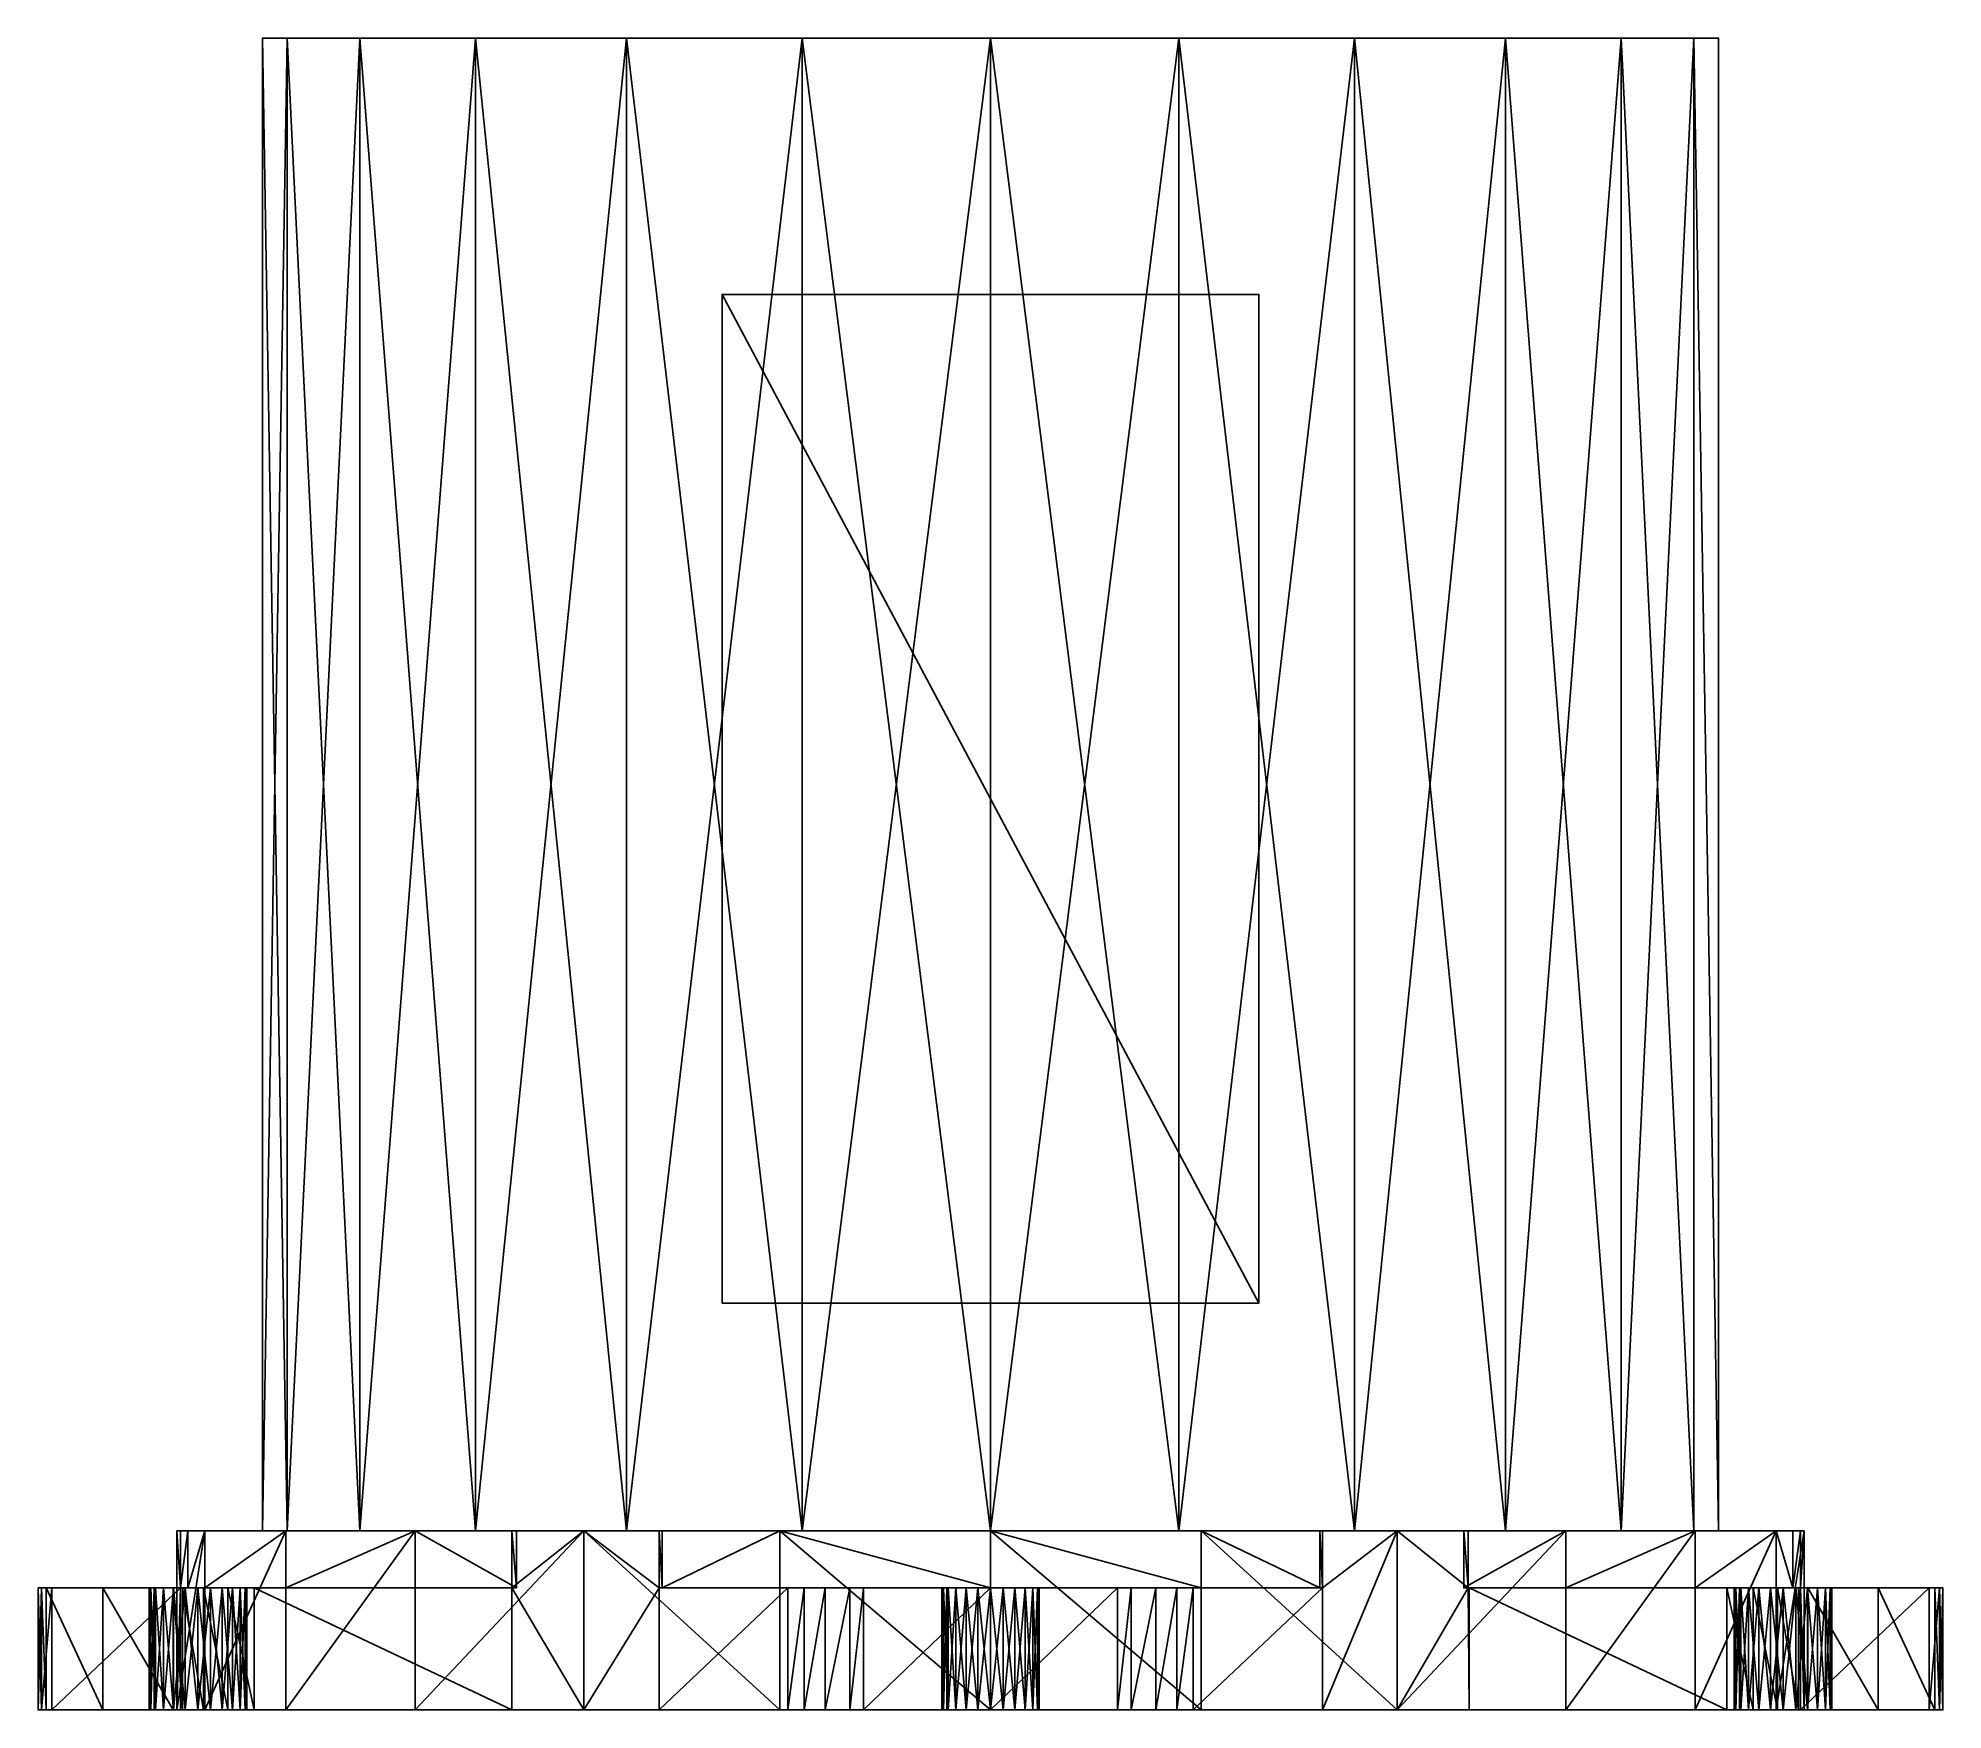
# Model space of a CAD drawing. Header units: metres. Extents: x -0.234 to 0.234, y 0 to 0.411.
import ezdxf

# ---------------------------------------------------------------- set-up
doc = ezdxf.new("R2010")
doc.units = ezdxf.units.M

msp = doc.modelspace()

# ---------------------------------------------------------------- linework, layer by layer
at = {"layer": 'default', "color": 251}
for points in [[(0.155016, 0.411, -0.089496), (-0.172896, 0.411, -0.046332), (-0.179004, 0.411), (0.155016, 0.411, -0.089496)], [(0.155016, 0.411, -0.089496), (-0.179004, 0.411), (-0.172896, 0.411, 0.046332), (0.155016, 0.411, -0.089496)], [(-0.172896, 0.044004, -0.046332), (-0.179004, 0.044004), (-0.179004, 0.411), (-0.172896, 0.044004, -0.046332)], [(-0.172896, 0.044004, -0.046332), (-0.179004, 0.411), (-0.172896, 0.411, -0.046332), (-0.172896, 0.044004, -0.046332)], [(-0.179004, 0.044004), (-0.172896, 0.044004, 0.046332), (-0.172896, 0.411, 0.046332), (-0.179004, 0.044004)], [(-0.179004, 0.044004), (-0.172896, 0.411, 0.046332), (-0.179004, 0.411), (-0.179004, 0.044004)], [(0.155016, 0.411, -0.089496), (-0.155016, 0.411, -0.089496), (-0.172896, 0.411, -0.046332), (0.155016, 0.411, -0.089496)], [(0.155016, 0.411, -0.089496), (-0.172896, 0.411, 0.046332), (-0.155016, 0.411, 0.089496), (0.155016, 0.411, -0.089496)], [(-0.155016, 0.411, 0.089496), (-0.172896, 0.411, 0.046332), (-0.172896, 0.044004, 0.046332), (-0.155016, 0.411, 0.089496)], [(-0.155016, 0.411, 0.089496), (-0.172896, 0.044004, 0.046332), (-0.155016, 0.044004, 0.089496), (-0.155016, 0.411, 0.089496)], [(-0.172896, 0.411, -0.046332), (-0.155016, 0.411, -0.089496), (-0.155016, 0.044004, -0.089496), (-0.172896, 0.411, -0.046332)], [(-0.172896, 0.411, -0.046332), (-0.155016, 0.044004, -0.089496), (-0.172896, 0.044004, -0.046332), (-0.172896, 0.411, -0.046332)], [(0.155016, 0.411, -0.089496), (-0.126576, 0.411, -0.126576), (-0.155016, 0.411, -0.089496), (0.155016, 0.411, -0.089496)], [(0.155016, 0.411, -0.089496), (-0.155016, 0.411, 0.089496), (-0.126576, 0.411, 0.126576), (0.155016, 0.411, -0.089496)], [(-0.155016, 0.411, -0.089496), (-0.126576, 0.411, -0.126576), (-0.126576, 0.044004, -0.126576), (-0.155016, 0.411, -0.089496)], [(-0.155016, 0.411, -0.089496), (-0.126576, 0.044004, -0.126576), (-0.155016, 0.044004, -0.089496), (-0.155016, 0.411, -0.089496)], [(-0.126576, 0.411, 0.126576), (-0.155016, 0.411, 0.089496), (-0.155016, 0.044004, 0.089496), (-0.126576, 0.411, 0.126576)], [(-0.126576, 0.411, 0.126576), (-0.155016, 0.044004, 0.089496), (-0.126576, 0.044004, 0.126576), (-0.126576, 0.411, 0.126576)], [(0.155016, 0.411, -0.089496), (-0.089496, 0.411, -0.155016), (-0.126576, 0.411, -0.126576), (0.155016, 0.411, -0.089496)], [(0.155016, 0.411, -0.089496), (-0.126576, 0.411, 0.126576), (-0.089496, 0.411, 0.155016), (0.155016, 0.411, -0.089496)], [(-0.089496, 0.044004, -0.155016), (-0.126576, 0.044004, -0.126576), (-0.126576, 0.411, -0.126576), (-0.089496, 0.044004, -0.155016)], [(-0.089496, 0.044004, -0.155016), (-0.126576, 0.411, -0.126576), (-0.089496, 0.411, -0.155016), (-0.089496, 0.044004, -0.155016)], [(-0.089496, 0.411, 0.155016), (-0.126576, 0.411, 0.126576), (-0.126576, 0.044004, 0.126576), (-0.089496, 0.411, 0.155016)], [(-0.089496, 0.411, 0.155016), (-0.126576, 0.044004, 0.126576), (-0.089496, 0.044004, 0.155016), (-0.089496, 0.411, 0.155016)], [(0.155016, 0.411, -0.089496), (-0.046332, 0.411, -0.172896), (-0.089496, 0.411, -0.155016), (0.155016, 0.411, -0.089496)], [(0.155016, 0.411, -0.089496), (-0.089496, 0.411, 0.155016), (-0.046332, 0.411, 0.172896), (0.155016, 0.411, -0.089496)], [(-0.089496, 0.044004, 0.155016), (-0.046332, 0.044004, 0.172896), (-0.046332, 0.411, 0.172896), (-0.089496, 0.044004, 0.155016)], [(-0.089496, 0.044004, 0.155016), (-0.046332, 0.411, 0.172896), (-0.089496, 0.411, 0.155016), (-0.089496, 0.044004, 0.155016)], [(-0.089496, 0.411, -0.155016), (-0.046332, 0.411, -0.172896), (-0.046332, 0.044004, -0.172896), (-0.089496, 0.411, -0.155016)], [(-0.089496, 0.411, -0.155016), (-0.046332, 0.044004, -0.172896), (-0.089496, 0.044004, -0.155016), (-0.089496, 0.411, -0.155016)], [(0.155016, 0.411, -0.089496), (0, 0.411, -0.179004), (-0.046332, 0.411, -0.172896), (0.155016, 0.411, -0.089496)], [(0.155016, 0.411, -0.089496), (-0.046332, 0.411, 0.172896), (0, 0.411, 0.179004), (0.155016, 0.411, -0.089496)], [(-0.046332, 0.411, -0.172896), (0, 0.411, -0.179004), (0, 0.044004, -0.179004), (-0.046332, 0.411, -0.172896)], [(-0.046332, 0.411, -0.172896), (0, 0.044004, -0.179004), (-0.046332, 0.044004, -0.172896), (-0.046332, 0.411, -0.172896)], [(-0.046332, 0.044004, 0.172896), (0, 0.044004, 0.179004), (0, 0.411, 0.179004), (-0.046332, 0.044004, 0.172896)], [(-0.046332, 0.044004, 0.172896), (0, 0.411, 0.179004), (-0.046332, 0.411, 0.172896), (-0.046332, 0.044004, 0.172896)], [(0.155016, 0.411, -0.089496), (0.046332, 0.411, -0.172896), (0, 0.411, -0.179004), (0.155016, 0.411, -0.089496)], [(0.155016, 0.411, -0.089496), (0, 0.411, 0.179004), (0.046332, 0.411, 0.172896), (0.155016, 0.411, -0.089496)], [(0, 0.411, 0.179004), (0, 0.044004, 0.179004), (0.046332, 0.044004, 0.172896), (0, 0.411, 0.179004)], [(0, 0.411, 0.179004), (0.046332, 0.044004, 0.172896), (0.046332, 0.411, 0.172896), (0, 0.411, 0.179004)], [(0, 0.044004, -0.179004), (0, 0.411, -0.179004), (0.046332, 0.411, -0.172896), (0, 0.044004, -0.179004)], [(0, 0.044004, -0.179004), (0.046332, 0.411, -0.172896), (0.046332, 0.044004, -0.172896), (0, 0.044004, -0.179004)], [(0.155016, 0.411, -0.089496), (0.089496, 0.411, -0.155016), (0.046332, 0.411, -0.172896), (0.155016, 0.411, -0.089496)], [(0.155016, 0.411, -0.089496), (0.046332, 0.411, 0.172896), (0.089496, 0.411, 0.155016), (0.155016, 0.411, -0.089496)], [(0.046332, 0.411, 0.172896), (0.046332, 0.044004, 0.172896), (0.089496, 0.044004, 0.155016), (0.046332, 0.411, 0.172896)], [(0.046332, 0.411, 0.172896), (0.089496, 0.044004, 0.155016), (0.089496, 0.411, 0.155016), (0.046332, 0.411, 0.172896)], [(0.046332, 0.044004, -0.172896), (0.046332, 0.411, -0.172896), (0.089496, 0.411, -0.155016), (0.046332, 0.044004, -0.172896)], [(0.046332, 0.044004, -0.172896), (0.089496, 0.411, -0.155016), (0.089496, 0.044004, -0.155016), (0.046332, 0.044004, -0.172896)], [(0.155016, 0.411, -0.089496), (0.126576, 0.411, -0.126576), (0.089496, 0.411, -0.155016), (0.155016, 0.411, -0.089496)], [(0.155016, 0.411, -0.089496), (0.089496, 0.411, 0.155016), (0.126576, 0.411, 0.126576), (0.155016, 0.411, -0.089496)], [(0.089496, 0.411, 0.155016), (0.089496, 0.044004, 0.155016), (0.126576, 0.044004, 0.126576), (0.089496, 0.411, 0.155016)], [(0.089496, 0.411, 0.155016), (0.126576, 0.044004, 0.126576), (0.126576, 0.411, 0.126576), (0.089496, 0.411, 0.155016)], [(0.089496, 0.044004, -0.155016), (0.089496, 0.411, -0.155016), (0.126576, 0.411, -0.126576), (0.089496, 0.044004, -0.155016)], [(0.089496, 0.044004, -0.155016), (0.126576, 0.411, -0.126576), (0.126576, 0.044004, -0.126576), (0.089496, 0.044004, -0.155016)], [(0.155016, 0.411, -0.089496), (0.126576, 0.411, 0.126576), (0.155016, 0.411, 0.089496), (0.155016, 0.411, -0.089496)], [(0.126576, 0.044004, -0.126576), (0.126576, 0.411, -0.126576), (0.155016, 0.411, -0.089496), (0.126576, 0.044004, -0.126576)], [(0.126576, 0.044004, -0.126576), (0.155016, 0.411, -0.089496), (0.155016, 0.044004, -0.089496), (0.126576, 0.044004, -0.126576)], [(0.126576, 0.411, 0.126576), (0.126576, 0.044004, 0.126576), (0.155016, 0.044004, 0.089496), (0.126576, 0.411, 0.126576)], [(0.126576, 0.411, 0.126576), (0.155016, 0.044004, 0.089496), (0.155016, 0.411, 0.089496), (0.126576, 0.411, 0.126576)], [(0.155016, 0.411, -0.089496), (0.155016, 0.411, 0.089496), (0.172896, 0.411, 0.046332), (0.155016, 0.411, -0.089496)], [(0.155016, 0.411, -0.089496), (0.172896, 0.411, 0.046332), (0.179004, 0.411), (0.155016, 0.411, -0.089496)], [(0.155016, 0.411, -0.089496), (0.179004, 0.411), (0.172896, 0.411, -0.046332), (0.155016, 0.411, -0.089496)], [(0.155016, 0.044004, -0.089496), (0.155016, 0.411, -0.089496), (0.172896, 0.411, -0.046332), (0.155016, 0.044004, -0.089496)], [(0.155016, 0.044004, -0.089496), (0.172896, 0.411, -0.046332), (0.172896, 0.044004, -0.046332), (0.155016, 0.044004, -0.089496)], [(0.155016, 0.411, 0.089496), (0.155016, 0.044004, 0.089496), (0.172896, 0.044004, 0.046332), (0.155016, 0.411, 0.089496)], [(0.155016, 0.411, 0.089496), (0.172896, 0.044004, 0.046332), (0.172896, 0.411, 0.046332), (0.155016, 0.411, 0.089496)], [(0.172896, 0.411, -0.046332), (0.179004, 0.411), (0.179004, 0.044004), (0.172896, 0.411, -0.046332)], [(0.172896, 0.411, -0.046332), (0.179004, 0.044004), (0.172896, 0.044004, -0.046332), (0.172896, 0.411, -0.046332)], [(0.172896, 0.411, 0.046332), (0.172896, 0.044004, 0.046332), (0.179004, 0.044004), (0.172896, 0.411, 0.046332)], [(0.172896, 0.411, 0.046332), (0.179004, 0.044004), (0.179004, 0.411), (0.172896, 0.411, 0.046332)], [(-0.066, 0.348, -0.126), (0.066, 0.348, -0.126), (0.066, 0.348, -0.255996), (-0.066, 0.348, -0.126)], [(-0.066, 0.348, -0.126), (0.066, 0.348, -0.255996), (-0.066, 0.348, -0.255996), (-0.066, 0.348, -0.126)], [(0.066, 0.099996, -0.255996), (-0.066, 0.099996, -0.255996), (-0.066, 0.348, -0.255996), (0.066, 0.099996, -0.255996)], [(0.066, 0.099996, -0.255996), (-0.066, 0.348, -0.255996), (0.066, 0.348, -0.255996), (0.066, 0.099996, -0.255996)], [(-0.066, 0.348, -0.126), (-0.066, 0.099996, -0.126), (0.066, 0.099996, -0.126), (-0.066, 0.348, -0.126)], [(-0.066, 0.348, -0.126), (0.066, 0.099996, -0.126), (0.066, 0.348, -0.126), (-0.066, 0.348, -0.126)], [(-0.066, 0.099996, -0.126), (-0.066, 0.348, -0.126), (-0.066, 0.348, -0.255996), (-0.066, 0.099996, -0.126)], [(-0.066, 0.099996, -0.126), (-0.066, 0.348, -0.255996), (-0.066, 0.099996, -0.255996), (-0.066, 0.099996, -0.126)], [(0.066, 0.099996, -0.126), (0.066, 0.099996, -0.255996), (0.066, 0.348, -0.255996), (0.066, 0.099996, -0.126)], [(0.066, 0.099996, -0.126), (0.066, 0.348, -0.255996), (0.066, 0.348, -0.126), (0.066, 0.099996, -0.126)], [(0.066, 0.099996, -0.126), (-0.066, 0.099996, -0.126), (-0.066, 0.099996, -0.255996), (0.066, 0.099996, -0.126)], [(0.066, 0.099996, -0.126), (-0.066, 0.099996, -0.255996), (0.066, 0.099996, -0.255996), (0.066, 0.099996, -0.126)], [(0.172896, 0.044004, 0.046332), (-0.172896, 0.044004, 0.046332), (-0.179004, 0.044004), (0.172896, 0.044004, 0.046332)], [(0.172896, 0.044004, 0.046332), (-0.179004, 0.044004), (-0.172896, 0.044004, -0.046332), (0.172896, 0.044004, 0.046332)], [(0.172896, 0.044004, 0.046332), (-0.155016, 0.044004, 0.089496), (-0.172896, 0.044004, 0.046332), (0.172896, 0.044004, 0.046332)], [(0.172896, 0.044004, 0.046332), (-0.172896, 0.044004, -0.046332), (-0.155016, 0.044004, -0.089496), (0.172896, 0.044004, 0.046332)], [(0.172896, 0.044004, 0.046332), (-0.126576, 0.044004, 0.126576), (-0.155016, 0.044004, 0.089496), (0.172896, 0.044004, 0.046332)], [(0.172896, 0.044004, 0.046332), (-0.155016, 0.044004, -0.089496), (-0.126576, 0.044004, -0.126576), (0.172896, 0.044004, 0.046332)], [(0.172896, 0.044004, 0.046332), (-0.089496, 0.044004, 0.155016), (-0.126576, 0.044004, 0.126576), (0.172896, 0.044004, 0.046332)], [(0.172896, 0.044004, 0.046332), (-0.126576, 0.044004, -0.126576), (-0.089496, 0.044004, -0.155016), (0.172896, 0.044004, 0.046332)], [(0.172896, 0.044004, 0.046332), (-0.046332, 0.044004, 0.172896), (-0.089496, 0.044004, 0.155016), (0.172896, 0.044004, 0.046332)], [(0.172896, 0.044004, 0.046332), (-0.089496, 0.044004, -0.155016), (-0.046332, 0.044004, -0.172896), (0.172896, 0.044004, 0.046332)], [(0.172896, 0.044004, 0.046332), (0, 0.044004, 0.179004), (-0.046332, 0.044004, 0.172896), (0.172896, 0.044004, 0.046332)], [(0.172896, 0.044004, 0.046332), (-0.046332, 0.044004, -0.172896), (0, 0.044004, -0.179004), (0.172896, 0.044004, 0.046332)], [(0.172896, 0.044004, 0.046332), (0.046332, 0.044004, 0.172896), (0, 0.044004, 0.179004), (0.172896, 0.044004, 0.046332)], [(0.172896, 0.044004, 0.046332), (0, 0.044004, -0.179004), (0.046332, 0.044004, -0.172896), (0.172896, 0.044004, 0.046332)], [(0.172896, 0.044004, 0.046332), (0.089496, 0.044004, 0.155016), (0.046332, 0.044004, 0.172896), (0.172896, 0.044004, 0.046332)], [(0.172896, 0.044004, 0.046332), (0.046332, 0.044004, -0.172896), (0.089496, 0.044004, -0.155016), (0.172896, 0.044004, 0.046332)], [(0.172896, 0.044004, 0.046332), (0.126576, 0.044004, 0.126576), (0.089496, 0.044004, 0.155016), (0.172896, 0.044004, 0.046332)], [(0.172896, 0.044004, 0.046332), (0.089496, 0.044004, -0.155016), (0.126576, 0.044004, -0.126576), (0.172896, 0.044004, 0.046332)], [(0.172896, 0.044004, 0.046332), (0.155016, 0.044004, 0.089496), (0.126576, 0.044004, 0.126576), (0.172896, 0.044004, 0.046332)], [(0.172896, 0.044004, 0.046332), (0.126576, 0.044004, -0.126576), (0.155016, 0.044004, -0.089496), (0.172896, 0.044004, 0.046332)], [(0.172896, 0.044004, 0.046332), (0.155016, 0.044004, -0.089496), (0.172896, 0.044004, -0.046332), (0.172896, 0.044004, 0.046332)], [(0.172896, 0.044004, 0.046332), (0.172896, 0.044004, -0.046332), (0.179004, 0.044004), (0.172896, 0.044004, 0.046332)]]:
    msp.add_3dface(points, dxfattribs=at)
at = {"layer": 'default', "color": 30}
for points in [[(-0.193188, 0.044004, 0.051768), (-0.200004, 0.044004), (-0.200004, 0), (-0.193188, 0.044004, 0.051768)], [(-0.193188, 0.044004, 0.051768), (-0.200004, 0), (-0.193188, 0, 0.051768), (-0.193188, 0.044004, 0.051768)], [(-0.200004, 0.044004), (-0.199128, 0.044004, -0.020592), (-0.199128, 0.03, -0.020592), (-0.200004, 0.044004)], [(-0.200004, 0), (-0.200004, 0.044004), (-0.199128, 0.03, -0.020592), (-0.200004, 0)], [(-0.197316, 0.044004, -0.0204), (-0.199128, 0.044004, -0.020592), (-0.200004, 0.044004), (-0.197316, 0.044004, -0.0204)], [(-0.197316, 0.044004, -0.0204), (-0.200004, 0.044004), (-0.193188, 0.044004, 0.051768), (-0.197316, 0.044004, -0.0204)], [(-0.199128, 0.03, -0.020592), (-0.199128, 0.044004, -0.020592), (-0.197316, 0.044004, -0.0204), (-0.199128, 0.03, -0.020592)], [(-0.199128, 0.03, -0.020592), (-0.197316, 0.044004, -0.0204), (-0.197316, 0.03, -0.0204), (-0.199128, 0.03, -0.020592)], [(-0.197316, 0.03, -0.0204), (-0.197316, 0.044004, -0.0204), (-0.193188, 0.044004, -0.051768), (-0.197316, 0.03, -0.0204)], [(-0.197316, 0.03, -0.0204), (-0.193188, 0.044004, -0.051768), (-0.193188, 0.03, -0.051768), (-0.197316, 0.03, -0.0204)], [(-0.116556, 0.044004, -0.1605), (-0.193188, 0.044004, -0.051768), (-0.197316, 0.044004, -0.0204), (-0.116556, 0.044004, -0.1605)], [(-0.116556, 0.044004, -0.1605), (-0.197316, 0.044004, -0.0204), (-0.193188, 0.044004, 0.051768), (-0.116556, 0.044004, -0.1605)], [(-0.173208, 0.044004, 0.099996), (-0.193188, 0.044004, 0.051768), (-0.193188, 0, 0.051768), (-0.173208, 0.044004, 0.099996)], [(-0.173208, 0.044004, 0.099996), (-0.193188, 0, 0.051768), (-0.173208, 0, 0.099996), (-0.173208, 0.044004, 0.099996)], [(-0.193188, 0.03, -0.051768), (-0.193188, 0.044004, -0.051768), (-0.173208, 0.044004, -0.099996), (-0.193188, 0.03, -0.051768)], [(-0.193188, 0.03, -0.051768), (-0.173208, 0.044004, -0.099996), (-0.173208, 0.03, -0.099996), (-0.193188, 0.03, -0.051768)], [(-0.116556, 0.044004, -0.1605), (-0.173208, 0.044004, -0.099996), (-0.193188, 0.044004, -0.051768), (-0.116556, 0.044004, -0.1605)], [(-0.116556, 0.044004, -0.1605), (-0.193188, 0.044004, 0.051768), (-0.173208, 0.044004, 0.099996), (-0.116556, 0.044004, -0.1605)], [(-0.14142, 0.044004, 0.14142), (-0.173208, 0.044004, 0.099996), (-0.173208, 0, 0.099996), (-0.14142, 0.044004, 0.14142)], [(-0.14142, 0.044004, 0.14142), (-0.173208, 0, 0.099996), (-0.14142, 0, 0.14142), (-0.14142, 0.044004, 0.14142)], [(-0.173208, 0.03, -0.099996), (-0.173208, 0.044004, -0.099996), (-0.14142, 0.044004, -0.14142), (-0.173208, 0.03, -0.099996)], [(-0.173208, 0.03, -0.099996), (-0.14142, 0.044004, -0.14142), (-0.14142, 0.03, -0.14142), (-0.173208, 0.03, -0.099996)], [(-0.116556, 0.044004, -0.1605), (-0.14142, 0.044004, -0.14142), (-0.173208, 0.044004, -0.099996), (-0.116556, 0.044004, -0.1605)], [(-0.116556, 0.044004, -0.1605), (-0.173208, 0.044004, 0.099996), (-0.14142, 0.044004, 0.14142), (-0.116556, 0.044004, -0.1605)], [(-0.099996, 0.044004, 0.173208), (-0.14142, 0.044004, 0.14142), (-0.14142, 0, 0.14142), (-0.099996, 0.044004, 0.173208)], [(-0.099996, 0.044004, 0.173208), (-0.14142, 0, 0.14142), (-0.099996, 0, 0.173208), (-0.099996, 0.044004, 0.173208)], [(-0.14142, 0.044004, -0.14142), (-0.116556, 0.044004, -0.1605), (-0.116556, 0.03, -0.1605), (-0.14142, 0.044004, -0.14142)], [(-0.14142, 0.044004, -0.14142), (-0.116556, 0.03, -0.1605), (-0.14142, 0.03, -0.14142), (-0.14142, 0.044004, -0.14142)], [(-0.116556, 0.044004, -0.1605), (-0.14142, 0.044004, 0.14142), (-0.099996, 0.044004, 0.173208), (-0.116556, 0.044004, -0.1605)], [(-0.117648, 0.03, -0.162), (-0.117648, 0.044004, -0.162), (-0.099996, 0.044004, -0.173208), (-0.117648, 0.03, -0.162)], [(-0.117648, 0.03, -0.162), (-0.099996, 0.044004, -0.173208), (-0.099996, 0, -0.173208), (-0.117648, 0.03, -0.162)], [(-0.117648, 0.044004, -0.162), (-0.117648, 0.03, -0.162), (-0.116556, 0.03, -0.1605), (-0.117648, 0.044004, -0.162)], [(-0.117648, 0.044004, -0.162), (-0.116556, 0.03, -0.1605), (-0.116556, 0.044004, -0.1605), (-0.117648, 0.044004, -0.162)], [(0.19728, 0.044004, -0.020688), (-0.099996, 0.044004, -0.173208), (-0.117648, 0.044004, -0.162), (0.19728, 0.044004, -0.020688)], [(0.19728, 0.044004, -0.020688), (-0.117648, 0.044004, -0.162), (-0.116556, 0.044004, -0.1605), (0.19728, 0.044004, -0.020688)], [(-0.116556, 0.044004, -0.1605), (-0.099996, 0.044004, 0.173208), (-0.08148, 0.044004, 0.18288), (-0.116556, 0.044004, -0.1605)], [(-0.116556, 0.044004, -0.1605), (-0.08148, 0.044004, 0.18288), (-0.080724, 0.044004, 0.181188), (-0.116556, 0.044004, -0.1605)], [(0.19728, 0.044004, -0.020688), (-0.116556, 0.044004, -0.1605), (-0.080724, 0.044004, 0.181188), (0.19728, 0.044004, -0.020688)], [(-0.08148, 0.03, 0.18288), (-0.08148, 0.044004, 0.18288), (-0.099996, 0.044004, 0.173208), (-0.08148, 0.03, 0.18288)], [(-0.08148, 0.03, 0.18288), (-0.099996, 0.044004, 0.173208), (-0.099996, 0, 0.173208), (-0.08148, 0.03, 0.18288)], [(-0.099996, 0.044004, -0.173208), (-0.051768, 0.044004, -0.193188), (-0.051768, 0, -0.193188), (-0.099996, 0.044004, -0.173208)], [(-0.099996, 0.044004, -0.173208), (-0.051768, 0, -0.193188), (-0.099996, 0, -0.173208), (-0.099996, 0.044004, -0.173208)], [(0.19728, 0.044004, -0.020688), (-0.051768, 0.044004, -0.193188), (-0.099996, 0.044004, -0.173208), (0.19728, 0.044004, -0.020688)], [(-0.08148, 0.044004, 0.18288), (-0.08148, 0.03, 0.18288), (-0.080724, 0.03, 0.181188), (-0.08148, 0.044004, 0.18288)], [(-0.08148, 0.044004, 0.18288), (-0.080724, 0.03, 0.181188), (-0.080724, 0.044004, 0.181188), (-0.08148, 0.044004, 0.18288)], [(-0.051768, 0.044004, 0.193188), (-0.080724, 0.044004, 0.181188), (-0.080724, 0.03, 0.181188), (-0.051768, 0.044004, 0.193188)], [(-0.051768, 0.044004, 0.193188), (-0.080724, 0.03, 0.181188), (-0.051768, 0.03, 0.193188), (-0.051768, 0.044004, 0.193188)], [(-0.080724, 0.044004, 0.181188), (-0.051768, 0.044004, 0.193188), (0, 0.044004, 0.200004), (-0.080724, 0.044004, 0.181188)], [(-0.080724, 0.044004, 0.181188), (0, 0.044004, 0.200004), (0.051768, 0.044004, 0.193188), (-0.080724, 0.044004, 0.181188)], [(-0.080724, 0.044004, 0.181188), (0.051768, 0.044004, 0.193188), (0.080988, 0.044004, 0.18108), (-0.080724, 0.044004, 0.181188)], [(-0.080724, 0.044004, 0.181188), (0.080988, 0.044004, 0.18108), (0.14142, 0.044004, 0.14142), (-0.080724, 0.044004, 0.181188)], [(-0.080724, 0.044004, 0.181188), (0.14142, 0.044004, 0.14142), (0.173208, 0.044004, 0.099996), (-0.080724, 0.044004, 0.181188)], [(-0.080724, 0.044004, 0.181188), (0.173208, 0.044004, 0.099996), (0.193188, 0.044004, 0.051768), (-0.080724, 0.044004, 0.181188)], [(-0.080724, 0.044004, 0.181188), (0.193188, 0.044004, 0.051768), (0.200004, 0.044004), (-0.080724, 0.044004, 0.181188)], [(-0.080724, 0.044004, 0.181188), (0.200004, 0.044004), (0.199116, 0.044004, -0.02088), (-0.080724, 0.044004, 0.181188)], [(-0.080724, 0.044004, 0.181188), (0.199116, 0.044004, -0.02088), (0.19728, 0.044004, -0.020688), (-0.080724, 0.044004, 0.181188)], [(-0.051768, 0.044004, -0.193188), (0, 0.044004, -0.200004), (0, 0, -0.200004), (-0.051768, 0.044004, -0.193188)], [(-0.051768, 0.044004, -0.193188), (0, 0, -0.200004), (-0.051768, 0, -0.193188), (-0.051768, 0.044004, -0.193188)], [(0, 0.03, 0.200004), (0, 0.044004, 0.200004), (-0.051768, 0.044004, 0.193188), (0, 0.03, 0.200004)], [(0, 0.03, 0.200004), (-0.051768, 0.044004, 0.193188), (-0.051768, 0.03, 0.193188), (0, 0.03, 0.200004)], [(0.19728, 0.044004, -0.020688), (0, 0.044004, -0.200004), (-0.051768, 0.044004, -0.193188), (0.19728, 0.044004, -0.020688)], [(0, 0.044004, -0.200004), (0.051768, 0.044004, -0.193188), (0.051768, 0, -0.193188), (0, 0.044004, -0.200004)], [(0, 0.044004, -0.200004), (0.051768, 0, -0.193188), (0, 0, -0.200004), (0, 0.044004, -0.200004)], [(0.051768, 0.03, 0.193188), (0.051768, 0.044004, 0.193188), (0, 0.044004, 0.200004), (0.051768, 0.03, 0.193188)], [(0.051768, 0.03, 0.193188), (0, 0.044004, 0.200004), (0, 0.03, 0.200004), (0.051768, 0.03, 0.193188)], [(0.19728, 0.044004, -0.020688), (0.051768, 0.044004, -0.193188), (0, 0.044004, -0.200004), (0.19728, 0.044004, -0.020688)], [(0.051768, 0.044004, -0.193188), (0.099996, 0.044004, -0.173208), (0.099996, 0, -0.173208), (0.051768, 0.044004, -0.193188)], [(0.051768, 0.044004, -0.193188), (0.099996, 0, -0.173208), (0.051768, 0, -0.193188), (0.051768, 0.044004, -0.193188)], [(0.080988, 0.03, 0.18108), (0.080988, 0.044004, 0.18108), (0.051768, 0.044004, 0.193188), (0.080988, 0.03, 0.18108)], [(0.080988, 0.03, 0.18108), (0.051768, 0.044004, 0.193188), (0.051768, 0.03, 0.193188), (0.080988, 0.03, 0.18108)], [(0.116328, 0.044004, -0.16068), (0.099996, 0.044004, -0.173208), (0.051768, 0.044004, -0.193188), (0.116328, 0.044004, -0.16068)], [(0.19728, 0.044004, -0.020688), (0.116328, 0.044004, -0.16068), (0.051768, 0.044004, -0.193188), (0.19728, 0.044004, -0.020688)], [(0.081648, 0.03, 0.182568), (0.081648, 0.044004, 0.182568), (0.080988, 0.044004, 0.18108), (0.081648, 0.03, 0.182568)], [(0.081648, 0.03, 0.182568), (0.080988, 0.044004, 0.18108), (0.080988, 0.03, 0.18108), (0.081648, 0.03, 0.182568)], [(0.080988, 0.044004, 0.18108), (0.081648, 0.044004, 0.182568), (0.099996, 0.044004, 0.173208), (0.080988, 0.044004, 0.18108)], [(0.080988, 0.044004, 0.18108), (0.099996, 0.044004, 0.173208), (0.14142, 0.044004, 0.14142), (0.080988, 0.044004, 0.18108)], [(0.099996, 0.044004, 0.173208), (0.081648, 0.044004, 0.182568), (0.081648, 0.03, 0.182568), (0.099996, 0.044004, 0.173208)], [(0.099996, 0.044004, 0.173208), (0.081648, 0.03, 0.182568), (0.081648, 0, 0.182568), (0.099996, 0.044004, 0.173208)], [(0.099996, 0.044004, 0.173208), (0.081648, 0, 0.182568), (0.099996, 0, 0.173208), (0.099996, 0.044004, 0.173208)], [(0.099996, 0.044004, -0.173208), (0.117396, 0.044004, -0.162156), (0.117396, 0.03, -0.162156), (0.099996, 0.044004, -0.173208)], [(0.099996, 0, -0.173208), (0.099996, 0.044004, -0.173208), (0.117396, 0.03, -0.162156), (0.099996, 0, -0.173208)], [(0.14142, 0.044004, 0.14142), (0.099996, 0.044004, 0.173208), (0.099996, 0, 0.173208), (0.14142, 0.044004, 0.14142)], [(0.14142, 0.044004, 0.14142), (0.099996, 0, 0.173208), (0.14142, 0, 0.14142), (0.14142, 0.044004, 0.14142)], [(0.116328, 0.044004, -0.16068), (0.117396, 0.044004, -0.162156), (0.099996, 0.044004, -0.173208), (0.116328, 0.044004, -0.16068)], [(0.116328, 0.03, -0.16068), (0.116328, 0.044004, -0.16068), (0.14142, 0.044004, -0.14142), (0.116328, 0.03, -0.16068)], [(0.116328, 0.03, -0.16068), (0.14142, 0.044004, -0.14142), (0.14142, 0.03, -0.14142), (0.116328, 0.03, -0.16068)], [(0.117396, 0.03, -0.162156), (0.117396, 0.044004, -0.162156), (0.116328, 0.044004, -0.16068), (0.117396, 0.03, -0.162156)], [(0.117396, 0.03, -0.162156), (0.116328, 0.044004, -0.16068), (0.116328, 0.03, -0.16068), (0.117396, 0.03, -0.162156)], [(0.19728, 0.044004, -0.020688), (0.14142, 0.044004, -0.14142), (0.116328, 0.044004, -0.16068), (0.19728, 0.044004, -0.020688)], [(0.173208, 0.044004, 0.099996), (0.14142, 0.044004, 0.14142), (0.14142, 0, 0.14142), (0.173208, 0.044004, 0.099996)], [(0.173208, 0.044004, 0.099996), (0.14142, 0, 0.14142), (0.173208, 0, 0.099996), (0.173208, 0.044004, 0.099996)], [(0.14142, 0.03, -0.14142), (0.14142, 0.044004, -0.14142), (0.173208, 0.044004, -0.099996), (0.14142, 0.03, -0.14142)], [(0.14142, 0.03, -0.14142), (0.173208, 0.044004, -0.099996), (0.173208, 0.03, -0.099996), (0.14142, 0.03, -0.14142)], [(0.19728, 0.044004, -0.020688), (0.173208, 0.044004, -0.099996), (0.14142, 0.044004, -0.14142), (0.19728, 0.044004, -0.020688)], [(0.193188, 0.044004, 0.051768), (0.173208, 0.044004, 0.099996), (0.173208, 0, 0.099996), (0.193188, 0.044004, 0.051768)], [(0.193188, 0.044004, 0.051768), (0.173208, 0, 0.099996), (0.193188, 0, 0.051768), (0.193188, 0.044004, 0.051768)], [(0.173208, 0.03, -0.099996), (0.173208, 0.044004, -0.099996), (0.193188, 0.044004, -0.051768), (0.173208, 0.03, -0.099996)], [(0.173208, 0.03, -0.099996), (0.193188, 0.044004, -0.051768), (0.193188, 0.03, -0.051768), (0.173208, 0.03, -0.099996)], [(0.19728, 0.044004, -0.020688), (0.193188, 0.044004, -0.051768), (0.173208, 0.044004, -0.099996), (0.19728, 0.044004, -0.020688)], [(0.200004, 0.044004), (0.193188, 0.044004, 0.051768), (0.193188, 0, 0.051768), (0.200004, 0.044004)], [(0.200004, 0.044004), (0.193188, 0, 0.051768), (0.200004, 0), (0.200004, 0.044004)], [(0.193188, 0.044004, -0.051768), (0.19728, 0.044004, -0.020688), (0.19728, 0.03, -0.020688), (0.193188, 0.044004, -0.051768)], [(0.193188, 0.044004, -0.051768), (0.19728, 0.03, -0.020688), (0.193188, 0.03, -0.051768), (0.193188, 0.044004, -0.051768)], [(0.199116, 0.044004, -0.02088), (0.199116, 0.03, -0.02088), (0.19728, 0.03, -0.020688), (0.199116, 0.044004, -0.02088)], [(0.199116, 0.044004, -0.02088), (0.19728, 0.03, -0.020688), (0.19728, 0.044004, -0.020688), (0.199116, 0.044004, -0.02088)], [(0.199116, 0.03, -0.02088), (0.199116, 0.044004, -0.02088), (0.200004, 0.044004), (0.199116, 0.03, -0.02088)], [(0.199116, 0.03, -0.02088), (0.200004, 0.044004), (0.200004, 0), (0.199116, 0.03, -0.02088)], [(-0.233292, 0.03, -0.08178), (-0.234144, 0.03, -0.088248), (-0.234144, 0, -0.088248), (-0.233292, 0.03, -0.08178)], [(-0.233292, 0.03, -0.08178), (-0.234144, 0, -0.088248), (-0.233292, 0, -0.08178), (-0.233292, 0.03, -0.08178)], [(-0.234144, 0.03, -0.088248), (-0.233292, 0.03, -0.094716), (-0.233292, 0, -0.094716), (-0.234144, 0.03, -0.088248)], [(-0.234144, 0.03, -0.088248), (-0.233292, 0, -0.094716), (-0.234144, 0, -0.088248), (-0.234144, 0.03, -0.088248)], [(-0.180996, 0.03, -0.162), (-0.233292, 0.03, -0.094716), (-0.234144, 0.03, -0.088248), (-0.180996, 0.03, -0.162)], [(-0.180996, 0.03, -0.162), (-0.234144, 0.03, -0.088248), (-0.233292, 0.03, -0.08178), (-0.180996, 0.03, -0.162)], [(-0.230796, 0.03, -0.075744), (-0.233292, 0.03, -0.08178), (-0.233292, 0, -0.08178), (-0.230796, 0.03, -0.075744)], [(-0.230796, 0.03, -0.075744), (-0.233292, 0, -0.08178), (-0.230796, 0, -0.075744), (-0.230796, 0.03, -0.075744)], [(-0.233292, 0.03, -0.094716), (-0.232176, 0.03, -0.097968), (-0.232176, 0, -0.097968), (-0.233292, 0.03, -0.094716)], [(-0.233292, 0.03, -0.094716), (-0.232176, 0, -0.097968), (-0.233292, 0, -0.094716), (-0.233292, 0.03, -0.094716)], [(-0.180996, 0.03, -0.162), (-0.232176, 0.03, -0.097968), (-0.233292, 0.03, -0.094716), (-0.180996, 0.03, -0.162)], [(-0.180996, 0.03, -0.162), (-0.233292, 0.03, -0.08178), (-0.230796, 0.03, -0.075744), (-0.180996, 0.03, -0.162)], [(-0.232176, 0.03, -0.097968), (-0.218244, 0.03, -0.126), (-0.218244, 0, -0.126), (-0.232176, 0.03, -0.097968)], [(-0.232176, 0.03, -0.097968), (-0.218244, 0, -0.126), (-0.232176, 0, -0.097968), (-0.232176, 0.03, -0.097968)], [(-0.180996, 0.03, -0.162), (-0.218244, 0.03, -0.126), (-0.232176, 0.03, -0.097968), (-0.180996, 0.03, -0.162)], [(-0.199116, 0.03, -0.02088), (-0.230796, 0.03, -0.075744), (-0.230796, 0, -0.075744), (-0.199116, 0.03, -0.02088)], [(-0.199116, 0.03, -0.02088), (-0.230796, 0, -0.075744), (-0.199116, 0, -0.02088), (-0.199116, 0.03, -0.02088)], [(-0.180996, 0.03, -0.162), (-0.230796, 0.03, -0.075744), (-0.199116, 0.03, -0.02088), (-0.180996, 0.03, -0.162)], [(-0.218244, 0.03, -0.126), (-0.200928, 0.03, -0.152088), (-0.200928, 0, -0.152088), (-0.218244, 0.03, -0.126)], [(-0.218244, 0.03, -0.126), (-0.200928, 0, -0.152088), (-0.218244, 0, -0.126), (-0.218244, 0.03, -0.126)], [(-0.180996, 0.03, -0.162), (-0.200928, 0.03, -0.152088), (-0.218244, 0.03, -0.126), (-0.180996, 0.03, -0.162)], [(-0.206856, 0, -0.1125), (-0.206856, 0.03, -0.1125), (-0.206448, 0.03, -0.115608), (-0.206856, 0, -0.1125)], [(-0.206856, 0, -0.1125), (-0.206448, 0.03, -0.115608), (-0.206448, 0, -0.115608), (-0.206856, 0, -0.1125)], [(-0.206448, 0, -0.109392), (-0.206448, 0.03, -0.109392), (-0.206856, 0.03, -0.1125), (-0.206448, 0, -0.109392)], [(-0.206448, 0, -0.109392), (-0.206856, 0.03, -0.1125), (-0.206856, 0, -0.1125), (-0.206448, 0, -0.109392)], [(-0.182856, 0.03, -0.1125), (-0.206448, 0.03, -0.115608), (-0.206856, 0.03, -0.1125), (-0.182856, 0.03, -0.1125)], [(-0.182856, 0.03, -0.1125), (-0.206856, 0.03, -0.1125), (-0.206448, 0.03, -0.109392), (-0.182856, 0.03, -0.1125)], [(-0.206448, 0, -0.115608), (-0.206448, 0.03, -0.115608), (-0.205584, 0.03, -0.117864), (-0.206448, 0, -0.115608)], [(-0.206448, 0, -0.115608), (-0.205584, 0.03, -0.117864), (-0.205584, 0, -0.117864), (-0.206448, 0, -0.115608)], [(-0.205248, 0, -0.1065), (-0.205248, 0.03, -0.1065), (-0.206448, 0.03, -0.109392), (-0.205248, 0, -0.1065)], [(-0.205248, 0, -0.1065), (-0.206448, 0.03, -0.109392), (-0.206448, 0, -0.109392), (-0.205248, 0, -0.1065)], [(-0.182856, 0.03, -0.1125), (-0.205584, 0.03, -0.117864), (-0.206448, 0.03, -0.115608), (-0.182856, 0.03, -0.1125)], [(-0.182856, 0.03, -0.1125), (-0.206448, 0.03, -0.109392), (-0.205248, 0.03, -0.1065), (-0.182856, 0.03, -0.1125)], [(-0.205584, 0, -0.117864), (-0.205584, 0.03, -0.117864), (-0.205248, 0.03, -0.1185), (-0.205584, 0, -0.117864)], [(-0.205584, 0, -0.117864), (-0.205248, 0.03, -0.1185), (-0.205248, 0, -0.1185), (-0.205584, 0, -0.117864)], [(-0.182856, 0.03, -0.1125), (-0.205248, 0.03, -0.1185), (-0.205584, 0.03, -0.117864), (-0.182856, 0.03, -0.1125)], [(-0.205248, 0, -0.1185), (-0.205248, 0.03, -0.1185), (-0.20334, 0.03, -0.120984), (-0.205248, 0, -0.1185)], [(-0.205248, 0, -0.1185), (-0.20334, 0.03, -0.120984), (-0.20334, 0, -0.120984), (-0.205248, 0, -0.1185)], [(-0.20334, 0, -0.104016), (-0.20334, 0.03, -0.104016), (-0.205248, 0.03, -0.1065), (-0.20334, 0, -0.104016)], [(-0.20334, 0, -0.104016), (-0.205248, 0.03, -0.1065), (-0.205248, 0, -0.1065), (-0.20334, 0, -0.104016)], [(-0.182856, 0.03, -0.1125), (-0.20334, 0.03, -0.120984), (-0.205248, 0.03, -0.1185), (-0.182856, 0.03, -0.1125)], [(-0.182856, 0.03, -0.1125), (-0.205248, 0.03, -0.1065), (-0.20334, 0.03, -0.104016), (-0.182856, 0.03, -0.1125)], [(-0.20334, 0, -0.120984), (-0.20334, 0.03, -0.120984), (-0.200856, 0.03, -0.122892), (-0.20334, 0, -0.120984)], [(-0.20334, 0, -0.120984), (-0.200856, 0.03, -0.122892), (-0.200856, 0, -0.122892), (-0.20334, 0, -0.120984)], [(-0.200856, 0, -0.102108), (-0.200856, 0.03, -0.102108), (-0.20334, 0.03, -0.104016), (-0.200856, 0, -0.102108)], [(-0.200856, 0, -0.102108), (-0.20334, 0.03, -0.104016), (-0.20334, 0, -0.104016), (-0.200856, 0, -0.102108)], [(-0.182856, 0.03, -0.1125), (-0.200856, 0.03, -0.122892), (-0.20334, 0.03, -0.120984), (-0.182856, 0.03, -0.1125)], [(-0.182856, 0.03, -0.1125), (-0.20334, 0.03, -0.104016), (-0.200856, 0.03, -0.102108), (-0.182856, 0.03, -0.1125)], [(-0.200928, 0.03, -0.152088), (-0.198672, 0.03, -0.15468), (-0.198672, 0, -0.15468), (-0.200928, 0.03, -0.152088)], [(-0.200928, 0.03, -0.152088), (-0.198672, 0, -0.15468), (-0.200928, 0, -0.152088), (-0.200928, 0.03, -0.152088)], [(-0.180996, 0.03, -0.162), (-0.198672, 0.03, -0.15468), (-0.200928, 0.03, -0.152088), (-0.180996, 0.03, -0.162)], [(-0.200856, 0, -0.122892), (-0.200856, 0.03, -0.122892), (-0.197964, 0.03, -0.124092), (-0.200856, 0, -0.122892)], [(-0.200856, 0, -0.122892), (-0.197964, 0.03, -0.124092), (-0.197964, 0, -0.124092), (-0.200856, 0, -0.122892)], [(-0.197964, 0, -0.100908), (-0.197964, 0.03, -0.100908), (-0.200856, 0.03, -0.102108), (-0.197964, 0, -0.100908)], [(-0.197964, 0, -0.100908), (-0.200856, 0.03, -0.102108), (-0.200856, 0, -0.102108), (-0.197964, 0, -0.100908)], [(-0.182856, 0.03, -0.1125), (-0.197964, 0.03, -0.124092), (-0.200856, 0.03, -0.122892), (-0.182856, 0.03, -0.1125)], [(-0.182856, 0.03, -0.1125), (-0.200856, 0.03, -0.102108), (-0.197964, 0.03, -0.100908), (-0.182856, 0.03, -0.1125)], [(-0.199116, 0, -0.02088), (-0.200004, 0), (-0.199128, 0.03, -0.020592), (-0.199116, 0, -0.02088)], [(-0.199128, 0.03, -0.020592), (-0.199116, 0.03, -0.02088), (-0.199116, 0, -0.02088), (-0.199128, 0.03, -0.020592)], [(-0.199116, 0.03, -0.02088), (-0.199128, 0.03, -0.020592), (-0.197316, 0.03, -0.0204), (-0.199116, 0.03, -0.02088)], [(-0.180996, 0.03, -0.162), (-0.199116, 0.03, -0.02088), (-0.197316, 0.03, -0.0204), (-0.180996, 0.03, -0.162)], [(-0.198672, 0.03, -0.15468), (-0.1935, 0.03, -0.158652), (-0.1935, 0, -0.158652), (-0.198672, 0.03, -0.15468)], [(-0.198672, 0.03, -0.15468), (-0.1935, 0, -0.158652), (-0.198672, 0, -0.15468), (-0.198672, 0.03, -0.15468)], [(-0.180996, 0.03, -0.162), (-0.1935, 0.03, -0.158652), (-0.198672, 0.03, -0.15468), (-0.180996, 0.03, -0.162)], [(-0.197964, 0, -0.124092), (-0.197964, 0.03, -0.124092), (-0.194856, 0.03, -0.1245), (-0.197964, 0, -0.124092)], [(-0.197964, 0, -0.124092), (-0.194856, 0.03, -0.1245), (-0.194856, 0, -0.1245), (-0.197964, 0, -0.124092)], [(-0.194856, 0, -0.1005), (-0.194856, 0.03, -0.1005), (-0.197964, 0.03, -0.100908), (-0.194856, 0, -0.1005)], [(-0.194856, 0, -0.1005), (-0.197964, 0.03, -0.100908), (-0.197964, 0, -0.100908), (-0.194856, 0, -0.1005)], [(-0.182856, 0.03, -0.1125), (-0.194856, 0.03, -0.1245), (-0.197964, 0.03, -0.124092), (-0.182856, 0.03, -0.1125)], [(-0.182856, 0.03, -0.1125), (-0.197964, 0.03, -0.100908), (-0.194856, 0.03, -0.1005), (-0.182856, 0.03, -0.1125)], [(-0.180996, 0.03, -0.162), (-0.197316, 0.03, -0.0204), (-0.193188, 0.03, -0.051768), (-0.180996, 0.03, -0.162)], [(-0.194856, 0, -0.1245), (-0.194856, 0.03, -0.1245), (-0.191748, 0.03, -0.124092), (-0.194856, 0, -0.1245)], [(-0.194856, 0, -0.1245), (-0.191748, 0.03, -0.124092), (-0.191748, 0, -0.124092), (-0.194856, 0, -0.1245)], [(-0.191748, 0, -0.100908), (-0.191748, 0.03, -0.100908), (-0.194856, 0.03, -0.1005), (-0.191748, 0, -0.100908)], [(-0.191748, 0, -0.100908), (-0.194856, 0.03, -0.1005), (-0.194856, 0, -0.1005), (-0.191748, 0, -0.100908)], [(-0.182856, 0.03, -0.1125), (-0.191748, 0.03, -0.124092), (-0.194856, 0.03, -0.1245), (-0.182856, 0.03, -0.1125)], [(-0.182856, 0.03, -0.1125), (-0.194856, 0.03, -0.1005), (-0.191748, 0.03, -0.100908), (-0.182856, 0.03, -0.1125)], [(-0.1935, 0.03, -0.158652), (-0.187464, 0.03, -0.161148), (-0.187464, 0, -0.161148), (-0.1935, 0.03, -0.158652)], [(-0.1935, 0.03, -0.158652), (-0.187464, 0, -0.161148), (-0.1935, 0, -0.158652), (-0.1935, 0.03, -0.158652)], [(-0.180996, 0.03, -0.162), (-0.187464, 0.03, -0.161148), (-0.1935, 0.03, -0.158652), (-0.180996, 0.03, -0.162)], [(-0.193188, 0.03, -0.051768), (-0.173208, 0.03, -0.099996), (-0.180996, 0.03, -0.162), (-0.193188, 0.03, -0.051768)], [(-0.191748, 0, -0.124092), (-0.191748, 0.03, -0.124092), (-0.188856, 0.03, -0.122892), (-0.191748, 0, -0.124092)], [(-0.191748, 0, -0.124092), (-0.188856, 0.03, -0.122892), (-0.188856, 0, -0.122892), (-0.191748, 0, -0.124092)], [(-0.188856, 0, -0.102108), (-0.188856, 0.03, -0.102108), (-0.191748, 0.03, -0.100908), (-0.188856, 0, -0.102108)], [(-0.188856, 0, -0.102108), (-0.191748, 0.03, -0.100908), (-0.191748, 0, -0.100908), (-0.188856, 0, -0.102108)], [(-0.182856, 0.03, -0.1125), (-0.188856, 0.03, -0.122892), (-0.191748, 0.03, -0.124092), (-0.182856, 0.03, -0.1125)], [(-0.182856, 0.03, -0.1125), (-0.191748, 0.03, -0.100908), (-0.188856, 0.03, -0.102108), (-0.182856, 0.03, -0.1125)], [(-0.188856, 0, -0.122892), (-0.188856, 0.03, -0.122892), (-0.186372, 0.03, -0.120984), (-0.188856, 0, -0.122892)], [(-0.188856, 0, -0.122892), (-0.186372, 0.03, -0.120984), (-0.186372, 0, -0.120984), (-0.188856, 0, -0.122892)], [(-0.186372, 0, -0.104016), (-0.186372, 0.03, -0.104016), (-0.188856, 0.03, -0.102108), (-0.186372, 0, -0.104016)], [(-0.186372, 0, -0.104016), (-0.188856, 0.03, -0.102108), (-0.188856, 0, -0.102108), (-0.186372, 0, -0.104016)], [(-0.182856, 0.03, -0.1125), (-0.186372, 0.03, -0.120984), (-0.188856, 0.03, -0.122892), (-0.182856, 0.03, -0.1125)], [(-0.182856, 0.03, -0.1125), (-0.188856, 0.03, -0.102108), (-0.186372, 0.03, -0.104016), (-0.182856, 0.03, -0.1125)], [(-0.187464, 0.03, -0.161148), (-0.180996, 0.03, -0.162), (-0.180996, 0, -0.162), (-0.187464, 0.03, -0.161148)], [(-0.187464, 0.03, -0.161148), (-0.180996, 0, -0.162), (-0.187464, 0, -0.161148), (-0.187464, 0.03, -0.161148)], [(-0.186372, 0, -0.120984), (-0.186372, 0.03, -0.120984), (-0.184464, 0.03, -0.1185), (-0.186372, 0, -0.120984)], [(-0.186372, 0, -0.120984), (-0.184464, 0.03, -0.1185), (-0.184464, 0, -0.1185), (-0.186372, 0, -0.120984)], [(-0.184464, 0, -0.1065), (-0.184464, 0.03, -0.1065), (-0.186372, 0.03, -0.104016), (-0.184464, 0, -0.1065)], [(-0.184464, 0, -0.1065), (-0.186372, 0.03, -0.104016), (-0.186372, 0, -0.104016), (-0.184464, 0, -0.1065)], [(-0.182856, 0.03, -0.1125), (-0.184464, 0.03, -0.1185), (-0.186372, 0.03, -0.120984), (-0.182856, 0.03, -0.1125)], [(-0.182856, 0.03, -0.1125), (-0.186372, 0.03, -0.104016), (-0.184464, 0.03, -0.1065), (-0.182856, 0.03, -0.1125)], [(-0.184464, 0, -0.1185), (-0.184464, 0.03, -0.1185), (-0.183264, 0.03, -0.115608), (-0.184464, 0, -0.1185)], [(-0.184464, 0, -0.1185), (-0.183264, 0.03, -0.115608), (-0.183264, 0, -0.115608), (-0.184464, 0, -0.1185)], [(-0.183264, 0, -0.109392), (-0.183264, 0.03, -0.109392), (-0.184464, 0.03, -0.1065), (-0.183264, 0, -0.109392)], [(-0.183264, 0, -0.109392), (-0.184464, 0.03, -0.1065), (-0.184464, 0, -0.1065), (-0.183264, 0, -0.109392)], [(-0.182856, 0.03, -0.1125), (-0.183264, 0.03, -0.115608), (-0.184464, 0.03, -0.1185), (-0.182856, 0.03, -0.1125)], [(-0.182856, 0.03, -0.1125), (-0.184464, 0.03, -0.1065), (-0.183264, 0.03, -0.109392), (-0.182856, 0.03, -0.1125)], [(-0.182856, 0, -0.1125), (-0.182856, 0.03, -0.1125), (-0.183264, 0.03, -0.109392), (-0.182856, 0, -0.1125)], [(-0.182856, 0, -0.1125), (-0.183264, 0.03, -0.109392), (-0.183264, 0, -0.109392), (-0.182856, 0, -0.1125)], [(-0.183264, 0, -0.115608), (-0.183264, 0.03, -0.115608), (-0.182856, 0.03, -0.1125), (-0.183264, 0, -0.115608)], [(-0.183264, 0, -0.115608), (-0.182856, 0.03, -0.1125), (-0.182856, 0, -0.1125), (-0.183264, 0, -0.115608)], [(-0.180996, 0.03, -0.162), (-0.117648, 0.03, -0.162), (-0.117648, 0, -0.162), (-0.180996, 0.03, -0.162)], [(-0.180996, 0.03, -0.162), (-0.117648, 0, -0.162), (-0.180996, 0, -0.162), (-0.180996, 0.03, -0.162)], [(-0.14142, 0.03, -0.14142), (-0.117648, 0.03, -0.162), (-0.180996, 0.03, -0.162), (-0.14142, 0.03, -0.14142)], [(-0.173208, 0.03, -0.099996), (-0.14142, 0.03, -0.14142), (-0.180996, 0.03, -0.162), (-0.173208, 0.03, -0.099996)], [(-0.14142, 0.03, -0.14142), (-0.116556, 0.03, -0.1605), (-0.117648, 0.03, -0.162), (-0.14142, 0.03, -0.14142)], [(-0.117648, 0.03, -0.162), (-0.099996, 0, -0.173208), (-0.117648, 0, -0.162), (-0.117648, 0.03, -0.162)], [(-0.08148, 0.03, 0.18288), (-0.099996, 0, 0.173208), (-0.08148, 0, 0.18288), (-0.08148, 0.03, 0.18288)], [(-0.0498, 0.03, 0.237744), (-0.08148, 0.03, 0.18288), (-0.08148, 0, 0.18288), (-0.0498, 0.03, 0.237744)], [(-0.0498, 0.03, 0.237744), (-0.08148, 0, 0.18288), (-0.0498, 0, 0.237744), (-0.0498, 0.03, 0.237744)], [(-0.051768, 0.03, 0.193188), (-0.080724, 0.03, 0.181188), (-0.08148, 0.03, 0.18288), (-0.051768, 0.03, 0.193188)], [(-0.051768, 0.03, 0.193188), (-0.08148, 0.03, 0.18288), (-0.0498, 0.03, 0.237744), (-0.051768, 0.03, 0.193188)], [(0, 0.03, 0.200004), (-0.051768, 0.03, 0.193188), (-0.0498, 0.03, 0.237744), (0, 0.03, 0.200004)], [(-0.045828, 0.03, 0.242928), (-0.0498, 0.03, 0.237744), (-0.0498, 0, 0.237744), (-0.045828, 0.03, 0.242928)], [(-0.045828, 0.03, 0.242928), (-0.0498, 0, 0.237744), (-0.045828, 0, 0.242928), (-0.045828, 0.03, 0.242928)], [(-0.0498, 0.03, 0.237744), (-0.045828, 0.03, 0.242928), (-0.040644, 0.03, 0.2469), (-0.0498, 0.03, 0.237744)], [(-0.0498, 0.03, 0.237744), (-0.040644, 0.03, 0.2469), (-0.03462, 0.03, 0.249396), (-0.0498, 0.03, 0.237744)], [(-0.0498, 0.03, 0.237744), (-0.03462, 0.03, 0.249396), (-0.031248, 0.03, 0.250056), (-0.0498, 0.03, 0.237744)], [(-0.0498, 0.03, 0.237744), (-0.031248, 0.03, 0.250056), (0, 0.03, 0.252), (-0.0498, 0.03, 0.237744)], [(-0.0498, 0.03, 0.237744), (0, 0.03, 0.252), (0.031248, 0.03, 0.250056), (-0.0498, 0.03, 0.237744)], [(-0.0498, 0.03, 0.237744), (0.031248, 0.03, 0.250056), (0.03462, 0.03, 0.249396), (-0.0498, 0.03, 0.237744)], [(-0.0498, 0.03, 0.237744), (0.03462, 0.03, 0.249396), (0.040644, 0.03, 0.2469), (-0.0498, 0.03, 0.237744)], [(-0.0498, 0.03, 0.237744), (0.040644, 0.03, 0.2469), (0.045828, 0.03, 0.242928), (-0.0498, 0.03, 0.237744)], [(-0.0498, 0.03, 0.237744), (0.045828, 0.03, 0.242928), (0.0498, 0.03, 0.237744), (-0.0498, 0.03, 0.237744)], [(-0.0498, 0.03, 0.237744), (0.0498, 0.03, 0.237744), (0.081648, 0.03, 0.182568), (-0.0498, 0.03, 0.237744)], [(-0.0498, 0.03, 0.237744), (0.081648, 0.03, 0.182568), (0.080988, 0.03, 0.18108), (-0.0498, 0.03, 0.237744)], [(-0.0498, 0.03, 0.237744), (0.080988, 0.03, 0.18108), (0.051768, 0.03, 0.193188), (-0.0498, 0.03, 0.237744)], [(0.051768, 0.03, 0.193188), (0, 0.03, 0.200004), (-0.0498, 0.03, 0.237744), (0.051768, 0.03, 0.193188)], [(-0.040644, 0.03, 0.2469), (-0.045828, 0.03, 0.242928), (-0.045828, 0, 0.242928), (-0.040644, 0.03, 0.2469)], [(-0.040644, 0.03, 0.2469), (-0.045828, 0, 0.242928), (-0.040644, 0, 0.2469), (-0.040644, 0.03, 0.2469)], [(-0.03462, 0.03, 0.249396), (-0.040644, 0.03, 0.2469), (-0.040644, 0, 0.2469), (-0.03462, 0.03, 0.249396)], [(-0.03462, 0.03, 0.249396), (-0.040644, 0, 0.2469), (-0.03462, 0, 0.249396), (-0.03462, 0.03, 0.249396)], [(-0.031248, 0.03, 0.250056), (-0.03462, 0.03, 0.249396), (-0.03462, 0, 0.249396), (-0.031248, 0.03, 0.250056)], [(-0.031248, 0.03, 0.250056), (-0.03462, 0, 0.249396), (-0.031248, 0, 0.250056), (-0.031248, 0.03, 0.250056)], [(0, 0.03, 0.252), (-0.031248, 0.03, 0.250056), (-0.031248, 0, 0.250056), (0, 0.03, 0.252)], [(0, 0.03, 0.252), (-0.031248, 0, 0.250056), (0, 0, 0.252), (0, 0.03, 0.252)], [(-0.012, 0, 0.225), (-0.012, 0.03, 0.225), (-0.011592, 0.03, 0.221892), (-0.012, 0, 0.225)], [(-0.012, 0, 0.225), (-0.011592, 0.03, 0.221892), (-0.011592, 0, 0.221892), (-0.012, 0, 0.225)], [(-0.011592, 0, 0.228108), (-0.011592, 0.03, 0.228108), (-0.012, 0.03, 0.225), (-0.011592, 0, 0.228108)], [(-0.011592, 0, 0.228108), (-0.012, 0.03, 0.225), (-0.012, 0, 0.225), (-0.011592, 0, 0.228108)], [(0.011592, 0.03, 0.228108), (-0.011592, 0.03, 0.221892), (-0.012, 0.03, 0.225), (0.011592, 0.03, 0.228108)], [(0.011592, 0.03, 0.228108), (-0.012, 0.03, 0.225), (-0.011592, 0.03, 0.228108), (0.011592, 0.03, 0.228108)], [(-0.011592, 0, 0.221892), (-0.011592, 0.03, 0.221892), (-0.010728, 0.03, 0.219636), (-0.011592, 0, 0.221892)], [(-0.011592, 0, 0.221892), (-0.010728, 0.03, 0.219636), (-0.010728, 0, 0.219636), (-0.011592, 0, 0.221892)], [(-0.010392, 0, 0.231), (-0.010392, 0.03, 0.231), (-0.011592, 0.03, 0.228108), (-0.010392, 0, 0.231)], [(-0.010392, 0, 0.231), (-0.011592, 0.03, 0.228108), (-0.011592, 0, 0.228108), (-0.010392, 0, 0.231)], [(0.011592, 0.03, 0.228108), (-0.010728, 0.03, 0.219636), (-0.011592, 0.03, 0.221892), (0.011592, 0.03, 0.228108)], [(0.011592, 0.03, 0.228108), (-0.011592, 0.03, 0.228108), (-0.010392, 0.03, 0.231), (0.011592, 0.03, 0.228108)], [(-0.010728, 0, 0.219636), (-0.010728, 0.03, 0.219636), (-0.010392, 0.03, 0.219), (-0.010728, 0, 0.219636)], [(-0.010728, 0, 0.219636), (-0.010392, 0.03, 0.219), (-0.010392, 0, 0.219), (-0.010728, 0, 0.219636)], [(0.011592, 0.03, 0.228108), (-0.010392, 0.03, 0.219), (-0.010728, 0.03, 0.219636), (0.011592, 0.03, 0.228108)], [(-0.010392, 0, 0.219), (-0.010392, 0.03, 0.219), (-0.008484, 0.03, 0.216516), (-0.010392, 0, 0.219)], [(-0.010392, 0, 0.219), (-0.008484, 0.03, 0.216516), (-0.008484, 0, 0.216516), (-0.010392, 0, 0.219)], [(-0.008484, 0, 0.233484), (-0.008484, 0.03, 0.233484), (-0.010392, 0.03, 0.231), (-0.008484, 0, 0.233484)], [(-0.008484, 0, 0.233484), (-0.010392, 0.03, 0.231), (-0.010392, 0, 0.231), (-0.008484, 0, 0.233484)], [(0.011592, 0.03, 0.228108), (-0.008484, 0.03, 0.216516), (-0.010392, 0.03, 0.219), (0.011592, 0.03, 0.228108)], [(0.011592, 0.03, 0.228108), (-0.010392, 0.03, 0.231), (-0.008484, 0.03, 0.233484), (0.011592, 0.03, 0.228108)], [(-0.008484, 0, 0.216516), (-0.008484, 0.03, 0.216516), (-0.006, 0.03, 0.214608), (-0.008484, 0, 0.216516)], [(-0.008484, 0, 0.216516), (-0.006, 0.03, 0.214608), (-0.006, 0, 0.214608), (-0.008484, 0, 0.216516)], [(-0.006, 0, 0.235392), (-0.006, 0.03, 0.235392), (-0.008484, 0.03, 0.233484), (-0.006, 0, 0.235392)], [(-0.006, 0, 0.235392), (-0.008484, 0.03, 0.233484), (-0.008484, 0, 0.233484), (-0.006, 0, 0.235392)], [(0.011592, 0.03, 0.228108), (-0.006, 0.03, 0.214608), (-0.008484, 0.03, 0.216516), (0.011592, 0.03, 0.228108)], [(0.011592, 0.03, 0.228108), (-0.008484, 0.03, 0.233484), (-0.006, 0.03, 0.235392), (0.011592, 0.03, 0.228108)], [(-0.006, 0, 0.214608), (-0.006, 0.03, 0.214608), (-0.003108, 0.03, 0.213408), (-0.006, 0, 0.214608)], [(-0.006, 0, 0.214608), (-0.003108, 0.03, 0.213408), (-0.003108, 0, 0.213408), (-0.006, 0, 0.214608)], [(-0.003108, 0, 0.236592), (-0.003108, 0.03, 0.236592), (-0.006, 0.03, 0.235392), (-0.003108, 0, 0.236592)], [(-0.003108, 0, 0.236592), (-0.006, 0.03, 0.235392), (-0.006, 0, 0.235392), (-0.003108, 0, 0.236592)], [(0.011592, 0.03, 0.228108), (-0.003108, 0.03, 0.213408), (-0.006, 0.03, 0.214608), (0.011592, 0.03, 0.228108)], [(0.011592, 0.03, 0.228108), (-0.006, 0.03, 0.235392), (-0.003108, 0.03, 0.236592), (0.011592, 0.03, 0.228108)], [(-0.003108, 0, 0.213408), (-0.003108, 0.03, 0.213408), (0, 0.03, 0.213), (-0.003108, 0, 0.213408)], [(-0.003108, 0, 0.213408), (0, 0.03, 0.213), (0, 0, 0.213), (-0.003108, 0, 0.213408)], [(0, 0, 0.237), (0, 0.03, 0.237), (-0.003108, 0.03, 0.236592), (0, 0, 0.237)], [(0, 0, 0.237), (-0.003108, 0.03, 0.236592), (-0.003108, 0, 0.236592), (0, 0, 0.237)], [(0.011592, 0.03, 0.228108), (0, 0.03, 0.213), (-0.003108, 0.03, 0.213408), (0.011592, 0.03, 0.228108)], [(0.011592, 0.03, 0.228108), (-0.003108, 0.03, 0.236592), (0, 0.03, 0.237), (0.011592, 0.03, 0.228108)], [(0.031248, 0.03, 0.250056), (0, 0.03, 0.252), (0, 0, 0.252), (0.031248, 0.03, 0.250056)], [(0.031248, 0.03, 0.250056), (0, 0, 0.252), (0.031248, 0, 0.250056), (0.031248, 0.03, 0.250056)], [(0, 0, 0.213), (0, 0.03, 0.213), (0.003108, 0.03, 0.213408), (0, 0, 0.213)], [(0, 0, 0.213), (0.003108, 0.03, 0.213408), (0.003108, 0, 0.213408), (0, 0, 0.213)], [(0.003108, 0, 0.236592), (0.003108, 0.03, 0.236592), (0, 0.03, 0.237), (0.003108, 0, 0.236592)], [(0.003108, 0, 0.236592), (0, 0.03, 0.237), (0, 0, 0.237), (0.003108, 0, 0.236592)], [(0.011592, 0.03, 0.228108), (0.003108, 0.03, 0.213408), (0, 0.03, 0.213), (0.011592, 0.03, 0.228108)], [(0.011592, 0.03, 0.228108), (0, 0.03, 0.237), (0.003108, 0.03, 0.236592), (0.011592, 0.03, 0.228108)], [(0.003108, 0, 0.213408), (0.003108, 0.03, 0.213408), (0.006, 0.03, 0.214608), (0.003108, 0, 0.213408)], [(0.003108, 0, 0.213408), (0.006, 0.03, 0.214608), (0.006, 0, 0.214608), (0.003108, 0, 0.213408)], [(0.006, 0, 0.235392), (0.006, 0.03, 0.235392), (0.003108, 0.03, 0.236592), (0.006, 0, 0.235392)], [(0.006, 0, 0.235392), (0.003108, 0.03, 0.236592), (0.003108, 0, 0.236592), (0.006, 0, 0.235392)], [(0.011592, 0.03, 0.228108), (0.006, 0.03, 0.214608), (0.003108, 0.03, 0.213408), (0.011592, 0.03, 0.228108)], [(0.011592, 0.03, 0.228108), (0.003108, 0.03, 0.236592), (0.006, 0.03, 0.235392), (0.011592, 0.03, 0.228108)], [(0.006, 0, 0.214608), (0.006, 0.03, 0.214608), (0.008484, 0.03, 0.216516), (0.006, 0, 0.214608)], [(0.006, 0, 0.214608), (0.008484, 0.03, 0.216516), (0.008484, 0, 0.216516), (0.006, 0, 0.214608)], [(0.008484, 0, 0.233484), (0.008484, 0.03, 0.233484), (0.006, 0.03, 0.235392), (0.008484, 0, 0.233484)], [(0.008484, 0, 0.233484), (0.006, 0.03, 0.235392), (0.006, 0, 0.235392), (0.008484, 0, 0.233484)], [(0.011592, 0.03, 0.228108), (0.008484, 0.03, 0.216516), (0.006, 0.03, 0.214608), (0.011592, 0.03, 0.228108)], [(0.011592, 0.03, 0.228108), (0.006, 0.03, 0.235392), (0.008484, 0.03, 0.233484), (0.011592, 0.03, 0.228108)], [(0.008484, 0, 0.216516), (0.008484, 0.03, 0.216516), (0.010392, 0.03, 0.219), (0.008484, 0, 0.216516)], [(0.008484, 0, 0.216516), (0.010392, 0.03, 0.219), (0.010392, 0, 0.219), (0.008484, 0, 0.216516)], [(0.010392, 0, 0.231), (0.010392, 0.03, 0.231), (0.008484, 0.03, 0.233484), (0.010392, 0, 0.231)], [(0.010392, 0, 0.231), (0.008484, 0.03, 0.233484), (0.008484, 0, 0.233484), (0.010392, 0, 0.231)], [(0.011592, 0.03, 0.228108), (0.010392, 0.03, 0.219), (0.008484, 0.03, 0.216516), (0.011592, 0.03, 0.228108)], [(0.011592, 0.03, 0.228108), (0.008484, 0.03, 0.233484), (0.010392, 0.03, 0.231), (0.011592, 0.03, 0.228108)], [(0.010392, 0, 0.219), (0.010392, 0.03, 0.219), (0.011592, 0.03, 0.221892), (0.010392, 0, 0.219)], [(0.010392, 0, 0.219), (0.011592, 0.03, 0.221892), (0.011592, 0, 0.221892), (0.010392, 0, 0.219)], [(0.011592, 0, 0.228108), (0.011592, 0.03, 0.228108), (0.010392, 0.03, 0.231), (0.011592, 0, 0.228108)], [(0.011592, 0, 0.228108), (0.010392, 0.03, 0.231), (0.010392, 0, 0.231), (0.011592, 0, 0.228108)], [(0.011592, 0.03, 0.228108), (0.011592, 0.03, 0.221892), (0.010392, 0.03, 0.219), (0.011592, 0.03, 0.228108)], [(0.011592, 0, 0.221892), (0.011592, 0.03, 0.221892), (0.012, 0.03, 0.225), (0.011592, 0, 0.221892)], [(0.011592, 0, 0.221892), (0.012, 0.03, 0.225), (0.012, 0, 0.225), (0.011592, 0, 0.221892)], [(0.012, 0, 0.225), (0.012, 0.03, 0.225), (0.011592, 0.03, 0.228108), (0.012, 0, 0.225)], [(0.012, 0, 0.225), (0.011592, 0.03, 0.228108), (0.011592, 0, 0.228108), (0.012, 0, 0.225)], [(0.011592, 0.03, 0.228108), (0.012, 0.03, 0.225), (0.011592, 0.03, 0.221892), (0.011592, 0.03, 0.228108)], [(0.03462, 0.03, 0.249396), (0.031248, 0.03, 0.250056), (0.031248, 0, 0.250056), (0.03462, 0.03, 0.249396)], [(0.03462, 0.03, 0.249396), (0.031248, 0, 0.250056), (0.03462, 0, 0.249396), (0.03462, 0.03, 0.249396)], [(0.040644, 0.03, 0.2469), (0.03462, 0.03, 0.249396), (0.03462, 0, 0.249396), (0.040644, 0.03, 0.2469)], [(0.040644, 0.03, 0.2469), (0.03462, 0, 0.249396), (0.040644, 0, 0.2469), (0.040644, 0.03, 0.2469)], [(0.045828, 0.03, 0.242928), (0.040644, 0.03, 0.2469), (0.040644, 0, 0.2469), (0.045828, 0.03, 0.242928)], [(0.045828, 0.03, 0.242928), (0.040644, 0, 0.2469), (0.045828, 0, 0.242928), (0.045828, 0.03, 0.242928)], [(0.0498, 0.03, 0.237744), (0.045828, 0.03, 0.242928), (0.045828, 0, 0.242928), (0.0498, 0.03, 0.237744)], [(0.0498, 0.03, 0.237744), (0.045828, 0, 0.242928), (0.0498, 0, 0.237744), (0.0498, 0.03, 0.237744)], [(0.081648, 0.03, 0.182568), (0.0498, 0.03, 0.237744), (0.0498, 0, 0.237744), (0.081648, 0.03, 0.182568)], [(0.081648, 0.03, 0.182568), (0.0498, 0, 0.237744), (0.081648, 0, 0.182568), (0.081648, 0.03, 0.182568)], [(0.117648, 0, -0.162), (0.099996, 0, -0.173208), (0.117396, 0.03, -0.162156), (0.117648, 0, -0.162)], [(0.117648, 0.03, -0.162), (0.117396, 0.03, -0.162156), (0.116328, 0.03, -0.16068), (0.117648, 0.03, -0.162)], [(0.230796, 0.03, -0.075744), (0.117648, 0.03, -0.162), (0.116328, 0.03, -0.16068), (0.230796, 0.03, -0.075744)], [(0.230796, 0.03, -0.075744), (0.116328, 0.03, -0.16068), (0.14142, 0.03, -0.14142), (0.230796, 0.03, -0.075744)], [(0.117396, 0.03, -0.162156), (0.117648, 0.03, -0.162), (0.117648, 0, -0.162), (0.117396, 0.03, -0.162156)], [(0.117648, 0.03, -0.162), (0.180996, 0.03, -0.162), (0.180996, 0, -0.162), (0.117648, 0.03, -0.162)], [(0.117648, 0.03, -0.162), (0.180996, 0, -0.162), (0.117648, 0, -0.162), (0.117648, 0.03, -0.162)], [(0.230796, 0.03, -0.075744), (0.180996, 0.03, -0.162), (0.117648, 0.03, -0.162), (0.230796, 0.03, -0.075744)], [(0.14142, 0.03, -0.14142), (0.173208, 0.03, -0.099996), (0.230796, 0.03, -0.075744), (0.14142, 0.03, -0.14142)], [(0.173208, 0.03, -0.099996), (0.193188, 0.03, -0.051768), (0.230796, 0.03, -0.075744), (0.173208, 0.03, -0.099996)], [(0.180996, 0.03, -0.162), (0.187464, 0.03, -0.161148), (0.187464, 0, -0.161148), (0.180996, 0.03, -0.162)], [(0.180996, 0.03, -0.162), (0.187464, 0, -0.161148), (0.180996, 0, -0.162), (0.180996, 0.03, -0.162)], [(0.230796, 0.03, -0.075744), (0.187464, 0.03, -0.161148), (0.180996, 0.03, -0.162), (0.230796, 0.03, -0.075744)], [(0.182856, 0, -0.1125), (0.182856, 0.03, -0.1125), (0.183264, 0.03, -0.115608), (0.182856, 0, -0.1125)], [(0.182856, 0, -0.1125), (0.183264, 0.03, -0.115608), (0.183264, 0, -0.115608), (0.182856, 0, -0.1125)], [(0.183264, 0, -0.109392), (0.183264, 0.03, -0.109392), (0.182856, 0.03, -0.1125), (0.183264, 0, -0.109392)], [(0.183264, 0, -0.109392), (0.182856, 0.03, -0.1125), (0.182856, 0, -0.1125), (0.183264, 0, -0.109392)], [(0.206448, 0.03, -0.109392), (0.183264, 0.03, -0.115608), (0.182856, 0.03, -0.1125), (0.206448, 0.03, -0.109392)], [(0.206448, 0.03, -0.109392), (0.182856, 0.03, -0.1125), (0.183264, 0.03, -0.109392), (0.206448, 0.03, -0.109392)], [(0.183264, 0, -0.115608), (0.183264, 0.03, -0.115608), (0.184128, 0.03, -0.117864), (0.183264, 0, -0.115608)], [(0.183264, 0, -0.115608), (0.184128, 0.03, -0.117864), (0.184128, 0, -0.117864), (0.183264, 0, -0.115608)], [(0.184464, 0, -0.1065), (0.184464, 0.03, -0.1065), (0.183264, 0.03, -0.109392), (0.184464, 0, -0.1065)], [(0.184464, 0, -0.1065), (0.183264, 0.03, -0.109392), (0.183264, 0, -0.109392), (0.184464, 0, -0.1065)], [(0.206448, 0.03, -0.109392), (0.184128, 0.03, -0.117864), (0.183264, 0.03, -0.115608), (0.206448, 0.03, -0.109392)], [(0.206448, 0.03, -0.109392), (0.183264, 0.03, -0.109392), (0.184464, 0.03, -0.1065), (0.206448, 0.03, -0.109392)], [(0.184128, 0, -0.117864), (0.184128, 0.03, -0.117864), (0.184464, 0.03, -0.1185), (0.184128, 0, -0.117864)], [(0.184128, 0, -0.117864), (0.184464, 0.03, -0.1185), (0.184464, 0, -0.1185), (0.184128, 0, -0.117864)], [(0.206448, 0.03, -0.109392), (0.184464, 0.03, -0.1185), (0.184128, 0.03, -0.117864), (0.206448, 0.03, -0.109392)], [(0.184464, 0, -0.1185), (0.184464, 0.03, -0.1185), (0.186372, 0.03, -0.120984), (0.184464, 0, -0.1185)], [(0.184464, 0, -0.1185), (0.186372, 0.03, -0.120984), (0.186372, 0, -0.120984), (0.184464, 0, -0.1185)], [(0.186372, 0, -0.104016), (0.186372, 0.03, -0.104016), (0.184464, 0.03, -0.1065), (0.186372, 0, -0.104016)], [(0.186372, 0, -0.104016), (0.184464, 0.03, -0.1065), (0.184464, 0, -0.1065), (0.186372, 0, -0.104016)], [(0.206448, 0.03, -0.109392), (0.186372, 0.03, -0.120984), (0.184464, 0.03, -0.1185), (0.206448, 0.03, -0.109392)], [(0.206448, 0.03, -0.109392), (0.184464, 0.03, -0.1065), (0.186372, 0.03, -0.104016), (0.206448, 0.03, -0.109392)], [(0.186372, 0, -0.120984), (0.186372, 0.03, -0.120984), (0.188856, 0.03, -0.122892), (0.186372, 0, -0.120984)], [(0.186372, 0, -0.120984), (0.188856, 0.03, -0.122892), (0.188856, 0, -0.122892), (0.186372, 0, -0.120984)], [(0.188856, 0, -0.102108), (0.188856, 0.03, -0.102108), (0.186372, 0.03, -0.104016), (0.188856, 0, -0.102108)], [(0.188856, 0, -0.102108), (0.186372, 0.03, -0.104016), (0.186372, 0, -0.104016), (0.188856, 0, -0.102108)], [(0.206448, 0.03, -0.109392), (0.188856, 0.03, -0.122892), (0.186372, 0.03, -0.120984), (0.206448, 0.03, -0.109392)], [(0.206448, 0.03, -0.109392), (0.186372, 0.03, -0.104016), (0.188856, 0.03, -0.102108), (0.206448, 0.03, -0.109392)], [(0.187464, 0.03, -0.161148), (0.1935, 0.03, -0.158652), (0.1935, 0, -0.158652), (0.187464, 0.03, -0.161148)], [(0.187464, 0.03, -0.161148), (0.1935, 0, -0.158652), (0.187464, 0, -0.161148), (0.187464, 0.03, -0.161148)], [(0.230796, 0.03, -0.075744), (0.1935, 0.03, -0.158652), (0.187464, 0.03, -0.161148), (0.230796, 0.03, -0.075744)], [(0.188856, 0, -0.122892), (0.188856, 0.03, -0.122892), (0.191748, 0.03, -0.124092), (0.188856, 0, -0.122892)], [(0.188856, 0, -0.122892), (0.191748, 0.03, -0.124092), (0.191748, 0, -0.124092), (0.188856, 0, -0.122892)], [(0.191748, 0, -0.100908), (0.191748, 0.03, -0.100908), (0.188856, 0.03, -0.102108), (0.191748, 0, -0.100908)], [(0.191748, 0, -0.100908), (0.188856, 0.03, -0.102108), (0.188856, 0, -0.102108), (0.191748, 0, -0.100908)], [(0.206448, 0.03, -0.109392), (0.191748, 0.03, -0.124092), (0.188856, 0.03, -0.122892), (0.206448, 0.03, -0.109392)], [(0.206448, 0.03, -0.109392), (0.188856, 0.03, -0.102108), (0.191748, 0.03, -0.100908), (0.206448, 0.03, -0.109392)], [(0.191748, 0, -0.124092), (0.191748, 0.03, -0.124092), (0.194856, 0.03, -0.1245), (0.191748, 0, -0.124092)], [(0.191748, 0, -0.124092), (0.194856, 0.03, -0.1245), (0.194856, 0, -0.1245), (0.191748, 0, -0.124092)], [(0.194856, 0, -0.1005), (0.194856, 0.03, -0.1005), (0.191748, 0.03, -0.100908), (0.194856, 0, -0.1005)], [(0.194856, 0, -0.1005), (0.191748, 0.03, -0.100908), (0.191748, 0, -0.100908), (0.194856, 0, -0.1005)], [(0.206448, 0.03, -0.109392), (0.194856, 0.03, -0.1245), (0.191748, 0.03, -0.124092), (0.206448, 0.03, -0.109392)], [(0.206448, 0.03, -0.109392), (0.191748, 0.03, -0.100908), (0.194856, 0.03, -0.1005), (0.206448, 0.03, -0.109392)], [(0.193188, 0.03, -0.051768), (0.19728, 0.03, -0.020688), (0.199116, 0.03, -0.02088), (0.193188, 0.03, -0.051768)], [(0.193188, 0.03, -0.051768), (0.199116, 0.03, -0.02088), (0.230796, 0.03, -0.075744), (0.193188, 0.03, -0.051768)], [(0.1935, 0.03, -0.158652), (0.198672, 0.03, -0.15468), (0.198672, 0, -0.15468), (0.1935, 0.03, -0.158652)], [(0.1935, 0.03, -0.158652), (0.198672, 0, -0.15468), (0.1935, 0, -0.158652), (0.1935, 0.03, -0.158652)], [(0.230796, 0.03, -0.075744), (0.198672, 0.03, -0.15468), (0.1935, 0.03, -0.158652), (0.230796, 0.03, -0.075744)], [(0.194856, 0, -0.1245), (0.194856, 0.03, -0.1245), (0.197964, 0.03, -0.124092), (0.194856, 0, -0.1245)], [(0.194856, 0, -0.1245), (0.197964, 0.03, -0.124092), (0.197964, 0, -0.124092), (0.194856, 0, -0.1245)], [(0.197964, 0, -0.100908), (0.197964, 0.03, -0.100908), (0.194856, 0.03, -0.1005), (0.197964, 0, -0.100908)], [(0.197964, 0, -0.100908), (0.194856, 0.03, -0.1005), (0.194856, 0, -0.1005), (0.197964, 0, -0.100908)], [(0.206448, 0.03, -0.109392), (0.197964, 0.03, -0.124092), (0.194856, 0.03, -0.1245), (0.206448, 0.03, -0.109392)], [(0.206448, 0.03, -0.109392), (0.194856, 0.03, -0.1005), (0.197964, 0.03, -0.100908), (0.206448, 0.03, -0.109392)], [(0.197964, 0, -0.124092), (0.197964, 0.03, -0.124092), (0.200856, 0.03, -0.122892), (0.197964, 0, -0.124092)], [(0.197964, 0, -0.124092), (0.200856, 0.03, -0.122892), (0.200856, 0, -0.122892), (0.197964, 0, -0.124092)], [(0.200856, 0, -0.102108), (0.200856, 0.03, -0.102108), (0.197964, 0.03, -0.100908), (0.200856, 0, -0.102108)], [(0.200856, 0, -0.102108), (0.197964, 0.03, -0.100908), (0.197964, 0, -0.100908), (0.200856, 0, -0.102108)], [(0.206448, 0.03, -0.109392), (0.200856, 0.03, -0.122892), (0.197964, 0.03, -0.124092), (0.206448, 0.03, -0.109392)], [(0.206448, 0.03, -0.109392), (0.197964, 0.03, -0.100908), (0.200856, 0.03, -0.102108), (0.206448, 0.03, -0.109392)], [(0.198672, 0.03, -0.15468), (0.200928, 0.03, -0.152088), (0.200928, 0, -0.152088), (0.198672, 0.03, -0.15468)], [(0.198672, 0.03, -0.15468), (0.200928, 0, -0.152088), (0.198672, 0, -0.15468), (0.198672, 0.03, -0.15468)], [(0.230796, 0.03, -0.075744), (0.200928, 0.03, -0.152088), (0.198672, 0.03, -0.15468), (0.230796, 0.03, -0.075744)], [(0.230796, 0.03, -0.075744), (0.199116, 0.03, -0.02088), (0.199116, 0, -0.02088), (0.230796, 0.03, -0.075744)], [(0.230796, 0.03, -0.075744), (0.199116, 0, -0.02088), (0.230796, 0, -0.075744), (0.230796, 0.03, -0.075744)], [(0.199116, 0.03, -0.02088), (0.200004, 0), (0.199116, 0, -0.02088), (0.199116, 0.03, -0.02088)], [(0.200856, 0, -0.122892), (0.200856, 0.03, -0.122892), (0.20334, 0.03, -0.120984), (0.200856, 0, -0.122892)], [(0.200856, 0, -0.122892), (0.20334, 0.03, -0.120984), (0.20334, 0, -0.120984), (0.200856, 0, -0.122892)], [(0.20334, 0, -0.104016), (0.20334, 0.03, -0.104016), (0.200856, 0.03, -0.102108), (0.20334, 0, -0.104016)], [(0.20334, 0, -0.104016), (0.200856, 0.03, -0.102108), (0.200856, 0, -0.102108), (0.20334, 0, -0.104016)], [(0.206448, 0.03, -0.109392), (0.20334, 0.03, -0.120984), (0.200856, 0.03, -0.122892), (0.206448, 0.03, -0.109392)], [(0.206448, 0.03, -0.109392), (0.200856, 0.03, -0.102108), (0.20334, 0.03, -0.104016), (0.206448, 0.03, -0.109392)], [(0.200928, 0.03, -0.152088), (0.218244, 0.03, -0.126), (0.218244, 0, -0.126), (0.200928, 0.03, -0.152088)], [(0.200928, 0.03, -0.152088), (0.218244, 0, -0.126), (0.200928, 0, -0.152088), (0.200928, 0.03, -0.152088)], [(0.230796, 0.03, -0.075744), (0.218244, 0.03, -0.126), (0.200928, 0.03, -0.152088), (0.230796, 0.03, -0.075744)], [(0.20334, 0, -0.120984), (0.20334, 0.03, -0.120984), (0.205248, 0.03, -0.1185), (0.20334, 0, -0.120984)], [(0.20334, 0, -0.120984), (0.205248, 0.03, -0.1185), (0.205248, 0, -0.1185), (0.20334, 0, -0.120984)], [(0.205248, 0, -0.1065), (0.205248, 0.03, -0.1065), (0.20334, 0.03, -0.104016), (0.205248, 0, -0.1065)], [(0.205248, 0, -0.1065), (0.20334, 0.03, -0.104016), (0.20334, 0, -0.104016), (0.205248, 0, -0.1065)], [(0.206448, 0.03, -0.109392), (0.205248, 0.03, -0.1185), (0.20334, 0.03, -0.120984), (0.206448, 0.03, -0.109392)], [(0.206448, 0.03, -0.109392), (0.20334, 0.03, -0.104016), (0.205248, 0.03, -0.1065), (0.206448, 0.03, -0.109392)], [(0.205248, 0, -0.1185), (0.205248, 0.03, -0.1185), (0.206448, 0.03, -0.115608), (0.205248, 0, -0.1185)], [(0.205248, 0, -0.1185), (0.206448, 0.03, -0.115608), (0.206448, 0, -0.115608), (0.205248, 0, -0.1185)], [(0.206448, 0, -0.109392), (0.206448, 0.03, -0.109392), (0.205248, 0.03, -0.1065), (0.206448, 0, -0.109392)], [(0.206448, 0, -0.109392), (0.205248, 0.03, -0.1065), (0.205248, 0, -0.1065), (0.206448, 0, -0.109392)], [(0.206448, 0.03, -0.109392), (0.206448, 0.03, -0.115608), (0.205248, 0.03, -0.1185), (0.206448, 0.03, -0.109392)], [(0.206448, 0, -0.115608), (0.206448, 0.03, -0.115608), (0.206856, 0.03, -0.1125), (0.206448, 0, -0.115608)], [(0.206448, 0, -0.115608), (0.206856, 0.03, -0.1125), (0.206856, 0, -0.1125), (0.206448, 0, -0.115608)], [(0.206856, 0, -0.1125), (0.206856, 0.03, -0.1125), (0.206448, 0.03, -0.109392), (0.206856, 0, -0.1125)], [(0.206856, 0, -0.1125), (0.206448, 0.03, -0.109392), (0.206448, 0, -0.109392), (0.206856, 0, -0.1125)], [(0.206448, 0.03, -0.109392), (0.206856, 0.03, -0.1125), (0.206448, 0.03, -0.115608), (0.206448, 0.03, -0.109392)], [(0.218244, 0.03, -0.126), (0.232176, 0.03, -0.097968), (0.232176, 0, -0.097968), (0.218244, 0.03, -0.126)], [(0.218244, 0.03, -0.126), (0.232176, 0, -0.097968), (0.218244, 0, -0.126), (0.218244, 0.03, -0.126)], [(0.230796, 0.03, -0.075744), (0.232176, 0.03, -0.097968), (0.218244, 0.03, -0.126), (0.230796, 0.03, -0.075744)], [(0.233292, 0.03, -0.08178), (0.230796, 0.03, -0.075744), (0.230796, 0, -0.075744), (0.233292, 0.03, -0.08178)], [(0.233292, 0.03, -0.08178), (0.230796, 0, -0.075744), (0.233292, 0, -0.08178), (0.233292, 0.03, -0.08178)], [(0.230796, 0.03, -0.075744), (0.233292, 0.03, -0.08178), (0.234144, 0.03, -0.088248), (0.230796, 0.03, -0.075744)], [(0.230796, 0.03, -0.075744), (0.234144, 0.03, -0.088248), (0.233292, 0.03, -0.094716), (0.230796, 0.03, -0.075744)], [(0.230796, 0.03, -0.075744), (0.233292, 0.03, -0.094716), (0.232176, 0.03, -0.097968), (0.230796, 0.03, -0.075744)], [(0.232176, 0.03, -0.097968), (0.233292, 0.03, -0.094716), (0.233292, 0, -0.094716), (0.232176, 0.03, -0.097968)], [(0.232176, 0.03, -0.097968), (0.233292, 0, -0.094716), (0.232176, 0, -0.097968), (0.232176, 0.03, -0.097968)], [(0.233292, 0.03, -0.094716), (0.234144, 0.03, -0.088248), (0.234144, 0, -0.088248), (0.233292, 0.03, -0.094716)], [(0.233292, 0.03, -0.094716), (0.234144, 0, -0.088248), (0.233292, 0, -0.094716), (0.233292, 0.03, -0.094716)], [(0.234144, 0.03, -0.088248), (0.233292, 0.03, -0.08178), (0.233292, 0, -0.08178), (0.234144, 0.03, -0.088248)], [(0.234144, 0.03, -0.088248), (0.233292, 0, -0.08178), (0.234144, 0, -0.088248), (0.234144, 0.03, -0.088248)], [(-0.199116, 0, -0.02088), (-0.233292, 0, -0.08178), (-0.234144, 0, -0.088248), (-0.199116, 0, -0.02088)], [(-0.199116, 0, -0.02088), (-0.234144, 0, -0.088248), (-0.233292, 0, -0.094716), (-0.199116, 0, -0.02088)], [(-0.199116, 0, -0.02088), (-0.230796, 0, -0.075744), (-0.233292, 0, -0.08178), (-0.199116, 0, -0.02088)], [(-0.199116, 0, -0.02088), (-0.233292, 0, -0.094716), (-0.232176, 0, -0.097968), (-0.199116, 0, -0.02088)], [(0.117648, 0, -0.162), (-0.199116, 0, -0.02088), (-0.232176, 0, -0.097968), (0.117648, 0, -0.162)], [(0.117648, 0, -0.162), (-0.232176, 0, -0.097968), (-0.218244, 0, -0.126), (0.117648, 0, -0.162)], [(0.117648, 0, -0.162), (-0.218244, 0, -0.126), (-0.200928, 0, -0.152088), (0.117648, 0, -0.162)], [(-0.182856, 0, -0.1125), (-0.206448, 0, -0.109392), (-0.206856, 0, -0.1125), (-0.182856, 0, -0.1125)], [(-0.182856, 0, -0.1125), (-0.206856, 0, -0.1125), (-0.206448, 0, -0.115608), (-0.182856, 0, -0.1125)], [(-0.182856, 0, -0.1125), (-0.205248, 0, -0.1065), (-0.206448, 0, -0.109392), (-0.182856, 0, -0.1125)], [(-0.182856, 0, -0.1125), (-0.206448, 0, -0.115608), (-0.205584, 0, -0.117864), (-0.182856, 0, -0.1125)], [(-0.182856, 0, -0.1125), (-0.205584, 0, -0.117864), (-0.205248, 0, -0.1185), (-0.182856, 0, -0.1125)], [(-0.182856, 0, -0.1125), (-0.20334, 0, -0.104016), (-0.205248, 0, -0.1065), (-0.182856, 0, -0.1125)], [(-0.182856, 0, -0.1125), (-0.205248, 0, -0.1185), (-0.20334, 0, -0.120984), (-0.182856, 0, -0.1125)], [(-0.182856, 0, -0.1125), (-0.200856, 0, -0.102108), (-0.20334, 0, -0.104016), (-0.182856, 0, -0.1125)], [(-0.182856, 0, -0.1125), (-0.20334, 0, -0.120984), (-0.200856, 0, -0.122892), (-0.182856, 0, -0.1125)], [(0.117648, 0, -0.162), (-0.200928, 0, -0.152088), (-0.198672, 0, -0.15468), (0.117648, 0, -0.162)], [(-0.182856, 0, -0.1125), (-0.197964, 0, -0.100908), (-0.200856, 0, -0.102108), (-0.182856, 0, -0.1125)], [(-0.182856, 0, -0.1125), (-0.200856, 0, -0.122892), (-0.197964, 0, -0.124092), (-0.182856, 0, -0.1125)], [(-0.08148, 0, 0.18288), (-0.193188, 0, 0.051768), (-0.200004, 0), (-0.08148, 0, 0.18288)], [(-0.08148, 0, 0.18288), (-0.200004, 0), (-0.199116, 0, -0.02088), (-0.08148, 0, 0.18288)], [(0.117648, 0, -0.162), (-0.08148, 0, 0.18288), (-0.199116, 0, -0.02088), (0.117648, 0, -0.162)], [(0.117648, 0, -0.162), (-0.198672, 0, -0.15468), (-0.1935, 0, -0.158652), (0.117648, 0, -0.162)], [(-0.182856, 0, -0.1125), (-0.194856, 0, -0.1005), (-0.197964, 0, -0.100908), (-0.182856, 0, -0.1125)], [(-0.182856, 0, -0.1125), (-0.197964, 0, -0.124092), (-0.194856, 0, -0.1245), (-0.182856, 0, -0.1125)], [(-0.182856, 0, -0.1125), (-0.191748, 0, -0.100908), (-0.194856, 0, -0.1005), (-0.182856, 0, -0.1125)], [(-0.182856, 0, -0.1125), (-0.194856, 0, -0.1245), (-0.191748, 0, -0.124092), (-0.182856, 0, -0.1125)], [(0.117648, 0, -0.162), (-0.1935, 0, -0.158652), (-0.187464, 0, -0.161148), (0.117648, 0, -0.162)], [(-0.08148, 0, 0.18288), (-0.173208, 0, 0.099996), (-0.193188, 0, 0.051768), (-0.08148, 0, 0.18288)], [(-0.182856, 0, -0.1125), (-0.188856, 0, -0.102108), (-0.191748, 0, -0.100908), (-0.182856, 0, -0.1125)], [(-0.182856, 0, -0.1125), (-0.191748, 0, -0.124092), (-0.188856, 0, -0.122892), (-0.182856, 0, -0.1125)], [(-0.182856, 0, -0.1125), (-0.186372, 0, -0.104016), (-0.188856, 0, -0.102108), (-0.182856, 0, -0.1125)], [(-0.182856, 0, -0.1125), (-0.188856, 0, -0.122892), (-0.186372, 0, -0.120984), (-0.182856, 0, -0.1125)], [(0.117648, 0, -0.162), (-0.187464, 0, -0.161148), (-0.180996, 0, -0.162), (0.117648, 0, -0.162)], [(-0.182856, 0, -0.1125), (-0.184464, 0, -0.1065), (-0.186372, 0, -0.104016), (-0.182856, 0, -0.1125)], [(-0.182856, 0, -0.1125), (-0.186372, 0, -0.120984), (-0.184464, 0, -0.1185), (-0.182856, 0, -0.1125)], [(-0.182856, 0, -0.1125), (-0.183264, 0, -0.109392), (-0.184464, 0, -0.1065), (-0.182856, 0, -0.1125)], [(-0.182856, 0, -0.1125), (-0.184464, 0, -0.1185), (-0.183264, 0, -0.115608), (-0.182856, 0, -0.1125)], [(0.117648, 0, -0.162), (-0.180996, 0, -0.162), (-0.117648, 0, -0.162), (0.117648, 0, -0.162)], [(-0.08148, 0, 0.18288), (-0.14142, 0, 0.14142), (-0.173208, 0, 0.099996), (-0.08148, 0, 0.18288)], [(-0.08148, 0, 0.18288), (-0.099996, 0, 0.173208), (-0.14142, 0, 0.14142), (-0.08148, 0, 0.18288)], [(-0.117648, 0, -0.162), (-0.099996, 0, -0.173208), (-0.051768, 0, -0.193188), (-0.117648, 0, -0.162)], [(-0.117648, 0, -0.162), (-0.051768, 0, -0.193188), (0, 0, -0.200004), (-0.117648, 0, -0.162)], [(-0.117648, 0, -0.162), (0, 0, -0.200004), (0.051768, 0, -0.193188), (-0.117648, 0, -0.162)], [(-0.117648, 0, -0.162), (0.051768, 0, -0.193188), (0.099996, 0, -0.173208), (-0.117648, 0, -0.162)], [(-0.117648, 0, -0.162), (0.099996, 0, -0.173208), (0.117648, 0, -0.162), (-0.117648, 0, -0.162)], [(0.117648, 0, -0.162), (-0.0498, 0, 0.237744), (-0.08148, 0, 0.18288), (0.117648, 0, -0.162)], [(0.117648, 0, -0.162), (-0.045828, 0, 0.242928), (-0.0498, 0, 0.237744), (0.117648, 0, -0.162)], [(0.117648, 0, -0.162), (-0.040644, 0, 0.2469), (-0.045828, 0, 0.242928), (0.117648, 0, -0.162)], [(0.117648, 0, -0.162), (-0.03462, 0, 0.249396), (-0.040644, 0, 0.2469), (0.117648, 0, -0.162)], [(0.117648, 0, -0.162), (-0.031248, 0, 0.250056), (-0.03462, 0, 0.249396), (0.117648, 0, -0.162)], [(0.117648, 0, -0.162), (0, 0, 0.252), (-0.031248, 0, 0.250056), (0.117648, 0, -0.162)], [(0.011592, 0, 0.228108), (-0.011592, 0, 0.228108), (-0.012, 0, 0.225), (0.011592, 0, 0.228108)], [(0.011592, 0, 0.228108), (-0.012, 0, 0.225), (-0.011592, 0, 0.221892), (0.011592, 0, 0.228108)], [(0.011592, 0, 0.228108), (-0.010392, 0, 0.231), (-0.011592, 0, 0.228108), (0.011592, 0, 0.228108)], [(0.011592, 0, 0.228108), (-0.011592, 0, 0.221892), (-0.010728, 0, 0.219636), (0.011592, 0, 0.228108)], [(0.011592, 0, 0.228108), (-0.010728, 0, 0.219636), (-0.010392, 0, 0.219), (0.011592, 0, 0.228108)], [(0.011592, 0, 0.228108), (-0.008484, 0, 0.233484), (-0.010392, 0, 0.231), (0.011592, 0, 0.228108)], [(0.011592, 0, 0.228108), (-0.010392, 0, 0.219), (-0.008484, 0, 0.216516), (0.011592, 0, 0.228108)], [(0.011592, 0, 0.228108), (-0.006, 0, 0.235392), (-0.008484, 0, 0.233484), (0.011592, 0, 0.228108)], [(0.011592, 0, 0.228108), (-0.008484, 0, 0.216516), (-0.006, 0, 0.214608), (0.011592, 0, 0.228108)], [(0.011592, 0, 0.228108), (-0.003108, 0, 0.236592), (-0.006, 0, 0.235392), (0.011592, 0, 0.228108)], [(0.011592, 0, 0.228108), (-0.006, 0, 0.214608), (-0.003108, 0, 0.213408), (0.011592, 0, 0.228108)], [(0.011592, 0, 0.228108), (0, 0, 0.237), (-0.003108, 0, 0.236592), (0.011592, 0, 0.228108)], [(0.011592, 0, 0.228108), (-0.003108, 0, 0.213408), (0, 0, 0.213), (0.011592, 0, 0.228108)], [(0.011592, 0, 0.228108), (0.003108, 0, 0.236592), (0, 0, 0.237), (0.011592, 0, 0.228108)], [(0.011592, 0, 0.228108), (0, 0, 0.213), (0.003108, 0, 0.213408), (0.011592, 0, 0.228108)], [(0.117648, 0, -0.162), (0.031248, 0, 0.250056), (0, 0, 0.252), (0.117648, 0, -0.162)], [(0.011592, 0, 0.228108), (0.006, 0, 0.235392), (0.003108, 0, 0.236592), (0.011592, 0, 0.228108)], [(0.011592, 0, 0.228108), (0.003108, 0, 0.213408), (0.006, 0, 0.214608), (0.011592, 0, 0.228108)], [(0.011592, 0, 0.228108), (0.008484, 0, 0.233484), (0.006, 0, 0.235392), (0.011592, 0, 0.228108)], [(0.011592, 0, 0.228108), (0.006, 0, 0.214608), (0.008484, 0, 0.216516), (0.011592, 0, 0.228108)], [(0.011592, 0, 0.228108), (0.010392, 0, 0.231), (0.008484, 0, 0.233484), (0.011592, 0, 0.228108)], [(0.011592, 0, 0.228108), (0.008484, 0, 0.216516), (0.010392, 0, 0.219), (0.011592, 0, 0.228108)], [(0.011592, 0, 0.228108), (0.010392, 0, 0.219), (0.011592, 0, 0.221892), (0.011592, 0, 0.228108)], [(0.011592, 0, 0.228108), (0.011592, 0, 0.221892), (0.012, 0, 0.225), (0.011592, 0, 0.228108)], [(0.081648, 0, 0.182568), (0.03462, 0, 0.249396), (0.031248, 0, 0.250056), (0.081648, 0, 0.182568)], [(0.117648, 0, -0.162), (0.081648, 0, 0.182568), (0.031248, 0, 0.250056), (0.117648, 0, -0.162)], [(0.081648, 0, 0.182568), (0.040644, 0, 0.2469), (0.03462, 0, 0.249396), (0.081648, 0, 0.182568)], [(0.081648, 0, 0.182568), (0.045828, 0, 0.242928), (0.040644, 0, 0.2469), (0.081648, 0, 0.182568)], [(0.081648, 0, 0.182568), (0.0498, 0, 0.237744), (0.045828, 0, 0.242928), (0.081648, 0, 0.182568)], [(0.199116, 0, -0.02088), (0.099996, 0, 0.173208), (0.081648, 0, 0.182568), (0.199116, 0, -0.02088)], [(0.117648, 0, -0.162), (0.199116, 0, -0.02088), (0.081648, 0, 0.182568), (0.117648, 0, -0.162)], [(0.199116, 0, -0.02088), (0.14142, 0, 0.14142), (0.099996, 0, 0.173208), (0.199116, 0, -0.02088)], [(0.117648, 0, -0.162), (0.180996, 0, -0.162), (0.187464, 0, -0.161148), (0.117648, 0, -0.162)], [(0.117648, 0, -0.162), (0.187464, 0, -0.161148), (0.1935, 0, -0.158652), (0.117648, 0, -0.162)], [(0.117648, 0, -0.162), (0.1935, 0, -0.158652), (0.198672, 0, -0.15468), (0.117648, 0, -0.162)], [(0.117648, 0, -0.162), (0.198672, 0, -0.15468), (0.200928, 0, -0.152088), (0.117648, 0, -0.162)], [(0.117648, 0, -0.162), (0.200928, 0, -0.152088), (0.218244, 0, -0.126), (0.117648, 0, -0.162)], [(0.117648, 0, -0.162), (0.218244, 0, -0.126), (0.232176, 0, -0.097968), (0.117648, 0, -0.162)], [(0.117648, 0, -0.162), (0.232176, 0, -0.097968), (0.233292, 0, -0.094716), (0.117648, 0, -0.162)], [(0.117648, 0, -0.162), (0.233292, 0, -0.094716), (0.234144, 0, -0.088248), (0.117648, 0, -0.162)], [(0.117648, 0, -0.162), (0.234144, 0, -0.088248), (0.233292, 0, -0.08178), (0.117648, 0, -0.162)], [(0.117648, 0, -0.162), (0.233292, 0, -0.08178), (0.230796, 0, -0.075744), (0.117648, 0, -0.162)], [(0.117648, 0, -0.162), (0.230796, 0, -0.075744), (0.199116, 0, -0.02088), (0.117648, 0, -0.162)], [(0.199116, 0, -0.02088), (0.173208, 0, 0.099996), (0.14142, 0, 0.14142), (0.199116, 0, -0.02088)], [(0.199116, 0, -0.02088), (0.193188, 0, 0.051768), (0.173208, 0, 0.099996), (0.199116, 0, -0.02088)], [(0.206448, 0, -0.109392), (0.183264, 0, -0.109392), (0.182856, 0, -0.1125), (0.206448, 0, -0.109392)], [(0.206448, 0, -0.109392), (0.182856, 0, -0.1125), (0.183264, 0, -0.115608), (0.206448, 0, -0.109392)], [(0.206448, 0, -0.109392), (0.184464, 0, -0.1065), (0.183264, 0, -0.109392), (0.206448, 0, -0.109392)], [(0.206448, 0, -0.109392), (0.183264, 0, -0.115608), (0.184128, 0, -0.117864), (0.206448, 0, -0.109392)], [(0.206448, 0, -0.109392), (0.184128, 0, -0.117864), (0.184464, 0, -0.1185), (0.206448, 0, -0.109392)], [(0.206448, 0, -0.109392), (0.186372, 0, -0.104016), (0.184464, 0, -0.1065), (0.206448, 0, -0.109392)], [(0.206448, 0, -0.109392), (0.184464, 0, -0.1185), (0.186372, 0, -0.120984), (0.206448, 0, -0.109392)], [(0.206448, 0, -0.109392), (0.188856, 0, -0.102108), (0.186372, 0, -0.104016), (0.206448, 0, -0.109392)], [(0.206448, 0, -0.109392), (0.186372, 0, -0.120984), (0.188856, 0, -0.122892), (0.206448, 0, -0.109392)], [(0.206448, 0, -0.109392), (0.191748, 0, -0.100908), (0.188856, 0, -0.102108), (0.206448, 0, -0.109392)], [(0.206448, 0, -0.109392), (0.188856, 0, -0.122892), (0.191748, 0, -0.124092), (0.206448, 0, -0.109392)], [(0.206448, 0, -0.109392), (0.194856, 0, -0.1005), (0.191748, 0, -0.100908), (0.206448, 0, -0.109392)], [(0.206448, 0, -0.109392), (0.191748, 0, -0.124092), (0.194856, 0, -0.1245), (0.206448, 0, -0.109392)], [(0.199116, 0, -0.02088), (0.200004, 0), (0.193188, 0, 0.051768), (0.199116, 0, -0.02088)], [(0.206448, 0, -0.109392), (0.197964, 0, -0.100908), (0.194856, 0, -0.1005), (0.206448, 0, -0.109392)], [(0.206448, 0, -0.109392), (0.194856, 0, -0.1245), (0.197964, 0, -0.124092), (0.206448, 0, -0.109392)], [(0.206448, 0, -0.109392), (0.200856, 0, -0.102108), (0.197964, 0, -0.100908), (0.206448, 0, -0.109392)], [(0.206448, 0, -0.109392), (0.197964, 0, -0.124092), (0.200856, 0, -0.122892), (0.206448, 0, -0.109392)], [(0.206448, 0, -0.109392), (0.20334, 0, -0.104016), (0.200856, 0, -0.102108), (0.206448, 0, -0.109392)], [(0.206448, 0, -0.109392), (0.200856, 0, -0.122892), (0.20334, 0, -0.120984), (0.206448, 0, -0.109392)], [(0.206448, 0, -0.109392), (0.205248, 0, -0.1065), (0.20334, 0, -0.104016), (0.206448, 0, -0.109392)], [(0.206448, 0, -0.109392), (0.20334, 0, -0.120984), (0.205248, 0, -0.1185), (0.206448, 0, -0.109392)], [(0.206448, 0, -0.109392), (0.205248, 0, -0.1185), (0.206448, 0, -0.115608), (0.206448, 0, -0.109392)], [(0.206448, 0, -0.109392), (0.206448, 0, -0.115608), (0.206856, 0, -0.1125), (0.206448, 0, -0.109392)]]:
    msp.add_3dface(points, dxfattribs=at)

doc.saveas('drawing.dxf')
